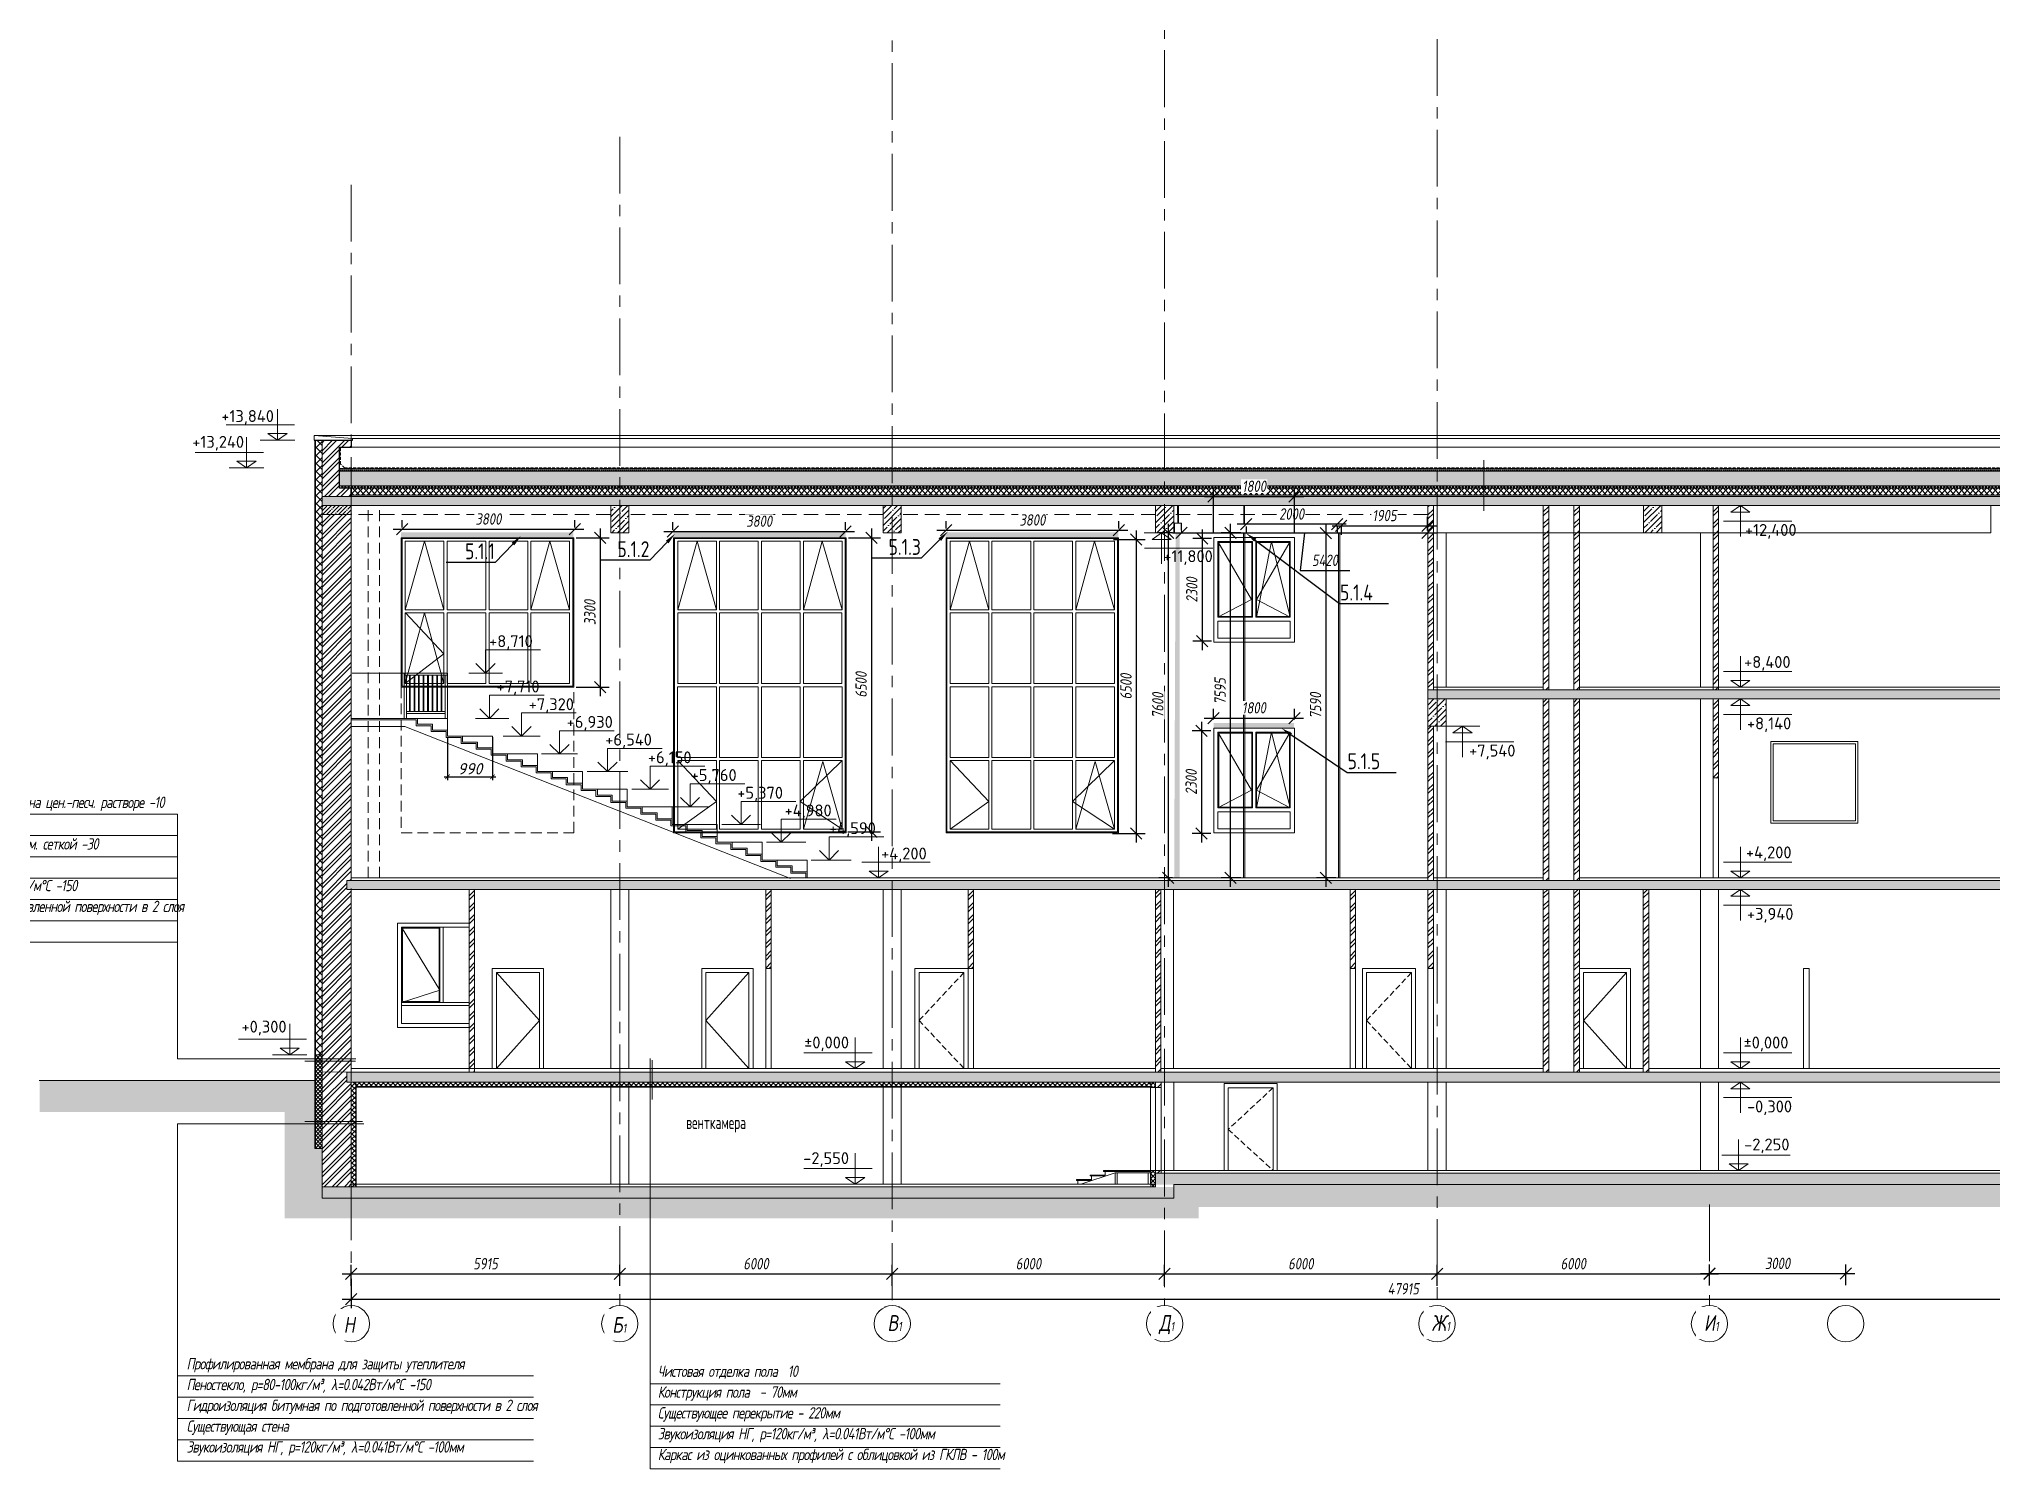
# Model space of a CAD drawing. Header units: millimetres. Extents: x -39 to 9534995, y -146829 to 289341.
# Drawn here: x 648976 to 691968, y 106922 to 138425 of the extents above; entities that cross this region are included whole.
import ezdxf
from ezdxf import colors
from ezdxf.entities.mleader import LeaderData, LeaderLine
from ezdxf.math import Vec2, Vec3

# ---------------------------------------------------------------- set-up
doc = ezdxf.new("R2010")
doc.units = ezdxf.units.MM
for name, pattern in [('01_base$0$DASHED2', [0.375, 0.25, -0.125]), ('ADSK_Штрих_ш3 п1_5', [4.5, 3, -1.5]), ('CENTER', [2, 1.25, -0.25, 0.25, -0.25]), ('CONTI', [0]), ('DASHED', [19.05, 12.7, -6.35]), ('HIDDEN2', [4.7625, 3.175, -1.5875])]:
    doc.linetypes.add(name, pattern=pattern)
for name, color, linetype, lineweight in [('24_Фасад_разрез_тонкая', 7, 'Continuous', 9), ('АР_Выноски АПР', 5, 'Continuous', 5), ('АР_Двери', 7, 'Continuous', 0), ('АР_Окна', 4, 'Continuous', 9), ('АР_Оси', 7, 'Continuous', 25), ('АР_Отметки', 7, 'Continuous', 5), ('АР_Сети', 250, 'Continuous', 30), ('АР_тонкая линия', 250, 'Continuous', 0), ('СТЕНЫ кирпич ЛИДЕР', 250, 'Continuous', 15), ('Тонкая линия', 250, 'Continuous', 18), ('Фасад_тонкие', 7, 'Continuous', 5), ('Штриховка', 7, 'Continuous', 5), ('Штриховка в сечении', 7, 'Continuous', 18)]:
    doc.layers.add(name, color=color, linetype=linetype, lineweight=lineweight)
for name, color, linetype in [('A-HATCH-FACADE', 7, 'Continuous'), ('EI_DIMS_DETAIL', 7, 'Continuous'), ('PDF _0', 7, 'Continuous'), ('АР_Перегородки кирпич', 34, 'Continuous')]:
    doc.layers.add(name, color=color, linetype=linetype)
doc.layers.add('АР_лестницы', color=7, linetype='Continuous', lineweight=15, true_color=0xff24ff)
doc.styles.add('ISOCPEUR', font='', dxfattribs={"height": 250})
doc.styles.add('PDF ISOCPEUR', font='isocpeur.ttf')
doc.styles.get("Standard").update_dxf_attribs({"font": 'GOST.TTF'})
doc.styles.add('ГОСТ 2.304', font='CS_Gost2304.shx', dxfattribs={"oblique": 10})
doc.styles.add('М2', font='CS_Gost2304.shx')
doc.styles.get('ISOCPEUR').set_extended_font_data('ISOCPEUR', italic=True)
doc.dimstyles.new('R_100', dxfattribs={"dimtxt": 250, "dimasz": 100, "dimexe": 75, "dimexo": 25, "dimgap": 50, "dimtad": 1, "dimdec": 0, "dimrnd": 5, "dimzin": 0, "dimdsep": 46, "dimtxsty": 'ISOCPEUR', "dimblk": 'ARCHTICK', "dimcen": 0, "dimdle": 75, "dimclrd": 256, "dimclre": 256, "dimclrt": 256, "dimadec": 0, "dimazin": 0, "dimtfac": 2, "dimtdec": 0, "dimtofl": 0, "dimtmove": 1, "dimatfit": 3, "dimfxl": 1, "dimtvp": 3, "dimtfill": 1, "dimtolj": 1, "dimtzin": 0, "dimarcsym": 0})
doc.dimstyles.new('СПДС', dxfattribs={"dimscale": 100, "dimtxt": 2.5, "dimasz": 2.5, "dimexe": 2, "dimexo": 0.625, "dimgap": 1, "dimtad": 1, "dimdec": 0, "dimrnd": 5, "dimtxsty": 'ГОСТ 2.304', "dimblk": 'OBLIQUE', "dimblk1": 'OBLIQUE', "dimblk2": 'OBLIQUE', "dimcen": 2.5, "dimdle": 2, "dimadec": 0, "dimazin": 2, "dimtfac": 0.75, "dimtdec": 4, "dimtmove": 1, "dimatfit": 3, "dimfxl": 1, "dimtfill": 1, "dimtolj": 1, "dimarcsym": 1})
pattern_1 = [(45, (214104.09, -172807.25), (-123.743687, 123.743687), []), (45, (214227.83, -172807.25), (-123.743687, 123.743687), [218.75, -43.75, 0, -43.75])]
pattern_2 = [(45, (214104.09, -172807.25), (-132.58252, 132.58252), []), (45, (214192.48, -172807.25), (-132.58252, 132.58252), [])]
pattern_3 = [(45, (214104.09, -172856.6), (-123.743687, 123.743687), []), (45, (214227.83, -172856.6), (-123.743687, 123.743687), [218.75, -43.75, 0, -43.75])]

msp = doc.modelspace()

# ---------------------------------------------------------------- texts
at = {"layer": 'PDF _0', "lineweight": 9, "char_height": 262.49, "style": 'PDF ISOCPEUR'}
for s, insert, attachment_point in [('+13,840', (654150.1, 129926.1), 9), ('+13,240', (653491.9, 129357.6), 9), ('+12,400', (686550, 127741.1), 1), ('+11,800', (673738.6, 127161.6), 1), ('+8,710', (658888.8, 124967.3, -959.7), 7), ('+8,400', (686530.7, 124508.1), 7), ('+7,710', (659052.7, 123967.3, -1900), 7), ('+7,320', (659761.1, 123577.5, -1900), 7), ('+6,930', (660597, 123187.3, -1900), 7), ('+8,140', (686593.9, 123479.2), 1), ('+6,540', (661447.4, 122797.3, -1900), 7), ('+6,150', (662386.4, 122407.3, -1900), 7), ('+7,540', (680474.2, 122879.2), 1), ('+5,760', (663328.3, 122017.3, -1900), 7), ('+5,370', (664354.5, 121627.3), 7), ('+4,980', (665397.1, 121237.3), 7), ('+4,590', (666377.3, 120847.3), 7), ('+4,200', (667523.2, 120288.3), 7), ('+4,200', (686571, 120313.7), 7), ('+3,940', (686593.9, 119281.1), 1), ('-0,300', (686593.9, 115040.1, 1.2), 1), ('-2,250', (686532, 113877.6, 0), 7), ('-2,550', (666816.5, 113576.7, 0.8), 9)]:
    msp.add_mtext(s, dxfattribs=dict(at, insert=insert, attachment_point=attachment_point))
for s, insert, attachment_point, rotation in [('+0,300', (653435.4, 116474.1), 7, 359.99739), ('%%P0,000', (666816.5, 116125.2), 9, 0.00261), ('%%P0,000', (686519.1, 116123.5), 7, 359.99739)]:
    msp.add_mtext(s, dxfattribs=dict(at, insert=insert, attachment_point=attachment_point, rotation=rotation))
at = {"layer": 'АР_Выноски АПР', "lineweight": 9, "char_height": 250, "width": 14150.854, "attachment_point": 1, "line_spacing_factor": 1.1, "style": 'ISOCPEUR'}
for s, insert in [('\\pxse1.125;{\\W0.8;\\T0.9;Керамогранитная плитка 600х600мм на цен.-песч. растворе -10 \\PГрунтовка акриловая в 1 слой \\PШтукатурка из цем.-пес. раствора, арм. сеткой -30 \\PБетоноконтакт в 1 слой \\PПеностекло, р=80-100кг/м³, λ=0.042Вт/м°С -150 \\PГидроизоляция битумная по подготовленной поверхности в 2 слоя \\PСуществующая стена }', (644437.8, 121733.9)), ('\\pxse1.125;{\\W0.8;\\T0.9;Профилированная мембрана для защиты утеплителя \\PПеностекло, р=80-100кг/м³, λ=0.042Вт/м°С -150 \\PГидроизоляция битумная по подготовленной поверхности в 2 слоя \\PСуществующая стена \\PЗвукоизоляция НГ, р=120кг/м³, λ=0.041Вт/м°С -100мм }', (652225.4, 109365.9)), ('\\pxse1.125;{\\W0.8;\\T0.9;Чистовая отделка пола  10\\PКонструкция пола  - 70мм \\PСуществующее перекрытие - 220мм \\PЗвукоизоляция НГ, р=120кг/м³, λ=0.041Вт/м°С -100мм \\PКаркас из оцинкованных профилей с облицовкой из ГКЛВ - 100м}', (662602.7, 109199.8, 0.2))]:
    msp.add_mtext(s, dxfattribs=dict(at, insert=insert))
at = {"layer": 'АР_Оси', "color": 6, "linetype": 'CONTI', "lineweight": 9, "ltscale": 1000, "insert": (667662.3, 110312), "char_height": 350, "width": 123.867, "attachment_point": 1, "line_spacing_factor": 1.149209, "style": 'ГОСТ 2.304', "bg_fill": 2}
msp.add_mtext('В{\\H0.57143x;1}', dxfattribs=at)
at = {"layer": 'АР_Сети', "lineweight": 9, "ltscale": 10, "style": 'М2', "width": 0.8}
msp.add_text('венткамера', height=285.69, dxfattribs=at).set_placement((663229.5, 114410.4))

# ---------------------------------------------------------------- blocks, each defined once
blk = doc.blocks.new('_Oblique')
at = {"color": 0, "linetype": 'ByBlock', "lineweight": -2}
blk.add_line((-0.5, -0.5), (0.5, 0.5), dxfattribs=at)
blk = doc.blocks.new('*D129')
at = {"layer": 'Defpoints', "color": 0, "linetype": 'ByBlock', "lineweight": 9, "transparency": 16777216}
for p in [(661768, 111219), (655853, 110896), (661768, 110896)]:
    blk.add_point(p, dxfattribs=at)
at = {"layer": 'АР_Оси', "color": 0, "linetype": 'ByBlock', "lineweight": -2, "transparency": 16777216}
for p, q in [((655853, 110959), (655853, 111419)), ((661768, 110959), (661768, 111419)), ((655653, 111219), (661968, 111219))]:
    blk.add_line(p, q, dxfattribs=at)
at = {"layer": 'АР_Оси', "color": 0, "linetype": 'ByBlock', "lineweight": -2, "transparency": 16777216, "xscale": 250, "yscale": 250, "zscale": 250, "rotation": 180}
blk.add_blockref('_Oblique', (655853, 111219), dxfattribs=at)
at = {"layer": 'АР_Оси', "color": 0, "linetype": 'ByBlock', "lineweight": -2, "transparency": 16777216, "xscale": 250, "yscale": 250, "zscale": 250}
blk.add_blockref('_Oblique', (661768, 111219), dxfattribs=at)
at = {"layer": 'АР_Оси', "color": 0, "linetype": 'ByBlock', "lineweight": 9, "transparency": 16777216, "insert": (658810, 111444), "char_height": 250, "attachment_point": 5, "style": 'ГОСТ 2.304', "bg_fill": 3, "box_fill_scale": 1.1, "bg_fill_color": 256, "bg_fill_true_color": 13158600, "bg_fill_transparency": 0}
blk.add_mtext('\\A1;5915', dxfattribs=at)
blk = doc.blocks.new('*D130')
at = {"layer": 'Defpoints', "color": 0, "linetype": 'ByBlock', "lineweight": 9, "transparency": 16777216}
for p in [(667768, 111219), (661768, 110896), (667768, 110896)]:
    blk.add_point(p, dxfattribs=at)
at = {"layer": 'АР_Оси', "color": 0, "linetype": 'ByBlock', "lineweight": -2, "transparency": 16777216}
for p, q in [((661768, 110959), (661768, 111419)), ((667768, 110959), (667768, 111419)), ((661568, 111219), (667968, 111219))]:
    blk.add_line(p, q, dxfattribs=at)
at = {"layer": 'АР_Оси', "color": 0, "linetype": 'ByBlock', "lineweight": -2, "transparency": 16777216, "xscale": 250, "yscale": 250, "zscale": 250, "rotation": 180}
blk.add_blockref('_Oblique', (661768, 111219), dxfattribs=at)
at = {"layer": 'АР_Оси', "color": 0, "linetype": 'ByBlock', "lineweight": -2, "transparency": 16777216, "xscale": 250, "yscale": 250, "zscale": 250}
blk.add_blockref('_Oblique', (667768, 111219), dxfattribs=at)
at = {"layer": 'АР_Оси', "color": 0, "linetype": 'ByBlock', "lineweight": 9, "transparency": 16777216, "insert": (664768, 111444), "char_height": 250, "attachment_point": 5, "style": 'ГОСТ 2.304', "bg_fill": 3, "box_fill_scale": 1.1, "bg_fill_color": 256, "bg_fill_true_color": 13158600, "bg_fill_transparency": 0}
blk.add_mtext('\\A1;6000', dxfattribs=at)
blk = doc.blocks.new('*D131')
at = {"layer": 'Defpoints', "color": 0, "linetype": 'ByBlock', "lineweight": 9, "transparency": 16777216}
for p in [(673768, 111219), (667768, 110896), (673768, 110896)]:
    blk.add_point(p, dxfattribs=at)
at = {"layer": 'АР_Оси', "color": 0, "linetype": 'ByBlock', "lineweight": -2, "transparency": 16777216}
for p, q in [((667768, 110959), (667768, 111419)), ((673768, 110959), (673768, 111419)), ((667568, 111219), (673968, 111219))]:
    blk.add_line(p, q, dxfattribs=at)
at = {"layer": 'АР_Оси', "color": 0, "linetype": 'ByBlock', "lineweight": -2, "transparency": 16777216, "xscale": 250, "yscale": 250, "zscale": 250, "rotation": 180}
blk.add_blockref('_Oblique', (667768, 111219), dxfattribs=at)
at = {"layer": 'АР_Оси', "color": 0, "linetype": 'ByBlock', "lineweight": -2, "transparency": 16777216, "xscale": 250, "yscale": 250, "zscale": 250}
blk.add_blockref('_Oblique', (673768, 111219), dxfattribs=at)
at = {"layer": 'АР_Оси', "color": 0, "linetype": 'ByBlock', "lineweight": 9, "transparency": 16777216, "insert": (670768, 111444), "char_height": 250, "attachment_point": 5, "style": 'ГОСТ 2.304', "bg_fill": 3, "box_fill_scale": 1.1, "bg_fill_color": 256, "bg_fill_true_color": 13158600, "bg_fill_transparency": 0}
blk.add_mtext('\\A1;6000', dxfattribs=at)
blk = doc.blocks.new('*D132')
at = {"layer": 'Defpoints', "color": 0, "linetype": 'ByBlock', "lineweight": 9, "transparency": 16777216}
for p in [(679768, 111219), (673768, 110896), (679768, 110896)]:
    blk.add_point(p, dxfattribs=at)
at = {"layer": 'АР_Оси', "color": 0, "linetype": 'ByBlock', "lineweight": -2, "transparency": 16777216}
for p, q in [((673768, 110959), (673768, 111419)), ((679768, 110959), (679768, 111419)), ((673568, 111219), (679968, 111219))]:
    blk.add_line(p, q, dxfattribs=at)
at = {"layer": 'АР_Оси', "color": 0, "linetype": 'ByBlock', "lineweight": -2, "transparency": 16777216, "xscale": 250, "yscale": 250, "zscale": 250, "rotation": 180}
blk.add_blockref('_Oblique', (673768, 111219), dxfattribs=at)
at = {"layer": 'АР_Оси', "color": 0, "linetype": 'ByBlock', "lineweight": -2, "transparency": 16777216, "xscale": 250, "yscale": 250, "zscale": 250}
blk.add_blockref('_Oblique', (679768, 111219), dxfattribs=at)
at = {"layer": 'АР_Оси', "color": 0, "linetype": 'ByBlock', "lineweight": 9, "transparency": 16777216, "insert": (676768, 111444), "char_height": 250, "attachment_point": 5, "style": 'ГОСТ 2.304', "bg_fill": 3, "box_fill_scale": 1.1, "bg_fill_color": 256, "bg_fill_true_color": 13158600, "bg_fill_transparency": 0}
blk.add_mtext('\\A1;6000', dxfattribs=at)
blk = doc.blocks.new('*D133')
at = {"layer": 'Defpoints', "color": 0, "linetype": 'ByBlock', "lineweight": 9, "transparency": 16777216}
for p in [(685768, 111219), (679768, 110896), (685768, 110903)]:
    blk.add_point(p, dxfattribs=at)
at = {"layer": 'АР_Оси', "color": 0, "linetype": 'ByBlock', "lineweight": -2, "transparency": 16777216}
for p, q in [((679768, 110959), (679768, 111419)), ((685768, 110965), (685768, 111419)), ((679568, 111219), (685968, 111219))]:
    blk.add_line(p, q, dxfattribs=at)
at = {"layer": 'АР_Оси', "color": 0, "linetype": 'ByBlock', "lineweight": -2, "transparency": 16777216, "xscale": 250, "yscale": 250, "zscale": 250, "rotation": 180}
blk.add_blockref('_Oblique', (679768, 111219), dxfattribs=at)
at = {"layer": 'АР_Оси', "color": 0, "linetype": 'ByBlock', "lineweight": -2, "transparency": 16777216, "xscale": 250, "yscale": 250, "zscale": 250}
blk.add_blockref('_Oblique', (685768, 111219), dxfattribs=at)
at = {"layer": 'АР_Оси', "color": 0, "linetype": 'ByBlock', "lineweight": 9, "transparency": 16777216, "insert": (682768, 111444), "char_height": 250, "attachment_point": 5, "style": 'ГОСТ 2.304', "bg_fill": 3, "box_fill_scale": 1.1, "bg_fill_color": 256, "bg_fill_true_color": 13158600, "bg_fill_transparency": 0}
blk.add_mtext('\\A1;6000', dxfattribs=at)
blk = doc.blocks.new('*D128')
at = {"layer": 'Defpoints', "color": 0, "linetype": 'ByBlock', "lineweight": 9, "transparency": 16777216}
for p in [(688768, 111226), (685768, 110903), (688768, 110909)]:
    blk.add_point(p, dxfattribs=at)
at = {"layer": 'АР_Оси', "color": 0, "linetype": 'ByBlock', "lineweight": -2, "transparency": 16777216}
for p, q in [((685768, 110965), (685768, 111426)), ((688768, 110972), (688768, 111426)), ((685568, 111226), (688968, 111226))]:
    blk.add_line(p, q, dxfattribs=at)
at = {"layer": 'АР_Оси', "color": 0, "linetype": 'ByBlock', "lineweight": -2, "transparency": 16777216, "xscale": 250, "yscale": 250, "zscale": 250, "rotation": 180}
blk.add_blockref('_Oblique', (685768, 111226), dxfattribs=at)
at = {"layer": 'АР_Оси', "color": 0, "linetype": 'ByBlock', "lineweight": -2, "transparency": 16777216, "xscale": 250, "yscale": 250, "zscale": 250}
blk.add_blockref('_Oblique', (688768, 111226), dxfattribs=at)
at = {"layer": 'АР_Оси', "color": 0, "linetype": 'ByBlock', "lineweight": 9, "transparency": 16777216, "insert": (687268, 111451), "char_height": 250, "attachment_point": 5, "style": 'ГОСТ 2.304', "bg_fill": 3, "box_fill_scale": 1.1, "bg_fill_color": 256, "bg_fill_true_color": 13158600, "bg_fill_transparency": 0}
blk.add_mtext('\\A1;3000', dxfattribs=at)
blk = doc.blocks.new('A$C19316825')
at = {"ltscale": 150}
for p, q in [((-259, 180), (-259, 1089)), ((-259, 1089), (6, 1089)), ((6, 1089), (6, 1240))]:
    blk.add_line(p, q, dxfattribs=at)
blk.add_lwpolyline([(0, 0), (0, 180), (-259, 180)], dxfattribs=at)
at = {"layer": 'СТЕНЫ кирпич ЛИДЕР', "lineweight": 25, "ltscale": 100}
for p, q in [((-820, 1240), (26, 1240)), ((0, 180), (0, 0)), ((0, 180), (0, 0))]:
    blk.add_line(p, q, dxfattribs=at)
at = {"layer": 'Фасад_тонкие'}
for p, q in [((-820, 1340), (26, 1275)), ((-820, 1240), (-820, 1340)), ((26, 1240), (26, 1275))]:
    blk.add_line(p, q, dxfattribs=at)
blk = doc.blocks.new('A$Cd8d14d9d')
at = {"lineweight": 9, "ltscale": 150}
for p, q in [((0, 682), (0, 0)), ((-380, 0), (380, 0)), ((-372, 341), (1132, 341))]:
    blk.add_line(p, q, dxfattribs=at)
blk.add_lwpolyline([(0, 0), (210, 147), (-210, 147), (0, 0)], dxfattribs=at)
blk = doc.blocks.new('_ARCHTICK')
at = {"color": 0, "linetype": 'ByBlock', "const_width": 0.15}
blk.add_lwpolyline([(-0.5, -0.5), (0.5, 0.5)], dxfattribs=at)
blk = doc.blocks.new('*D127')
at = {"lineweight": -2, "ltscale": 150, "transparency": 16777216}
for p, q in [((657973, 123042), (657973, 122098)), ((658963, 123042), (658963, 122098)), ((657898, 122173), (659038, 122173))]:
    blk.add_line(p, q, dxfattribs=at)
at = {"layer": 'Defpoints', "color": 0, "lineweight": 9, "ltscale": 150, "transparency": 16777216}
for p in [(657973, 123067, -1900), (658963, 123067, -1900)]:
    blk.add_point(p, dxfattribs=at)
at = {"lineweight": -2, "ltscale": 150, "transparency": 16777216, "xscale": 100, "yscale": 100, "zscale": 100, "rotation": 180}
blk.add_blockref('_ARCHTICK', (657973, 122173), dxfattribs=at)
at = {"lineweight": -2, "ltscale": 150, "transparency": 16777216, "xscale": 100, "yscale": 100, "zscale": 100}
blk.add_blockref('_ARCHTICK', (658963, 122173), dxfattribs=at)
at = {"lineweight": 9, "ltscale": 150, "transparency": 16777216, "insert": (658468, 122348), "char_height": 250, "attachment_point": 5, "style": 'ISOCPEUR', "bg_fill": 3, "box_fill_scale": 1.1, "bg_fill_color": 256, "bg_fill_true_color": 13158600, "bg_fill_transparency": 0}
blk.add_mtext('\\A1;990', dxfattribs=at)
at = {"layer": 'Defpoints', "color": 0, "lineweight": 9, "ltscale": 150, "transparency": 16777216}
blk.add_point((658963, 122173), dxfattribs=at)
blk = doc.blocks.new('*D149')
at = {"layer": 'Defpoints', "color": 0, "lineweight": 9, "ltscale": 100, "transparency": 16777216}
for p in [(674140, 127545, -2850), (679560, 127545), (679560, 127545)]:
    blk.add_point(p, dxfattribs=at)
at = {"layer": 'EI_DIMS_DETAIL', "color": 0, "lineweight": -2, "ltscale": 100, "transparency": 16777216}
for p, q in [((674140, 127607), (674140, 127745)), ((679560, 127607), (679560, 127745)), ((673940, 127545), (679760, 127545)), ((676850, 127545), (676750, 126716)), ((676750, 126716), (677848, 126716))]:
    blk.add_line(p, q, dxfattribs=at)
at = {"layer": 'EI_DIMS_DETAIL', "color": 0, "lineweight": -2, "ltscale": 100, "transparency": 16777216, "xscale": 250, "yscale": 250, "zscale": 250, "rotation": 180}
blk.add_blockref('_Oblique', (674140, 127545), dxfattribs=at)
at = {"layer": 'EI_DIMS_DETAIL', "color": 0, "lineweight": -2, "ltscale": 100, "transparency": 16777216, "xscale": 250, "yscale": 250, "zscale": 250}
blk.add_blockref('_Oblique', (679560, 127545), dxfattribs=at)
at = {"layer": 'EI_DIMS_DETAIL', "color": 0, "lineweight": 9, "ltscale": 100, "transparency": 16777216, "insert": (677299, 126941), "char_height": 250, "attachment_point": 5, "style": 'ГОСТ 2.304', "bg_fill": 3, "box_fill_scale": 1.1, "bg_fill_color": 256, "bg_fill_true_color": 13158600, "bg_fill_transparency": 0}
blk.add_mtext('\\A1;5420', dxfattribs=at)
blk = doc.blocks.new('*D150')
at = {"layer": 'Defpoints', "color": 0, "lineweight": 9, "ltscale": 100, "transparency": 16777216}
for p in [(674007, 127545, -2850), (673842, 119947), (674007, 119947)]:
    blk.add_point(p, dxfattribs=at)
at = {"layer": 'EI_DIMS_DETAIL', "color": 0, "lineweight": -2, "ltscale": 100, "transparency": 16777216}
for p, q in [((673842, 127745), (673842, 119747)), ((673944, 127545), (673642, 127545)), ((673944, 119947), (673642, 119947))]:
    blk.add_line(p, q, dxfattribs=at)
at = {"layer": 'EI_DIMS_DETAIL', "color": 0, "lineweight": -2, "ltscale": 100, "transparency": 16777216, "xscale": 250, "yscale": 250, "zscale": 250}
for p, rotation in [((673842, 127545), 90), ((673842, 119947), 270)]:
    blk.add_blockref('_Oblique', p, dxfattribs=dict(at, rotation=rotation))
at = {"layer": 'EI_DIMS_DETAIL', "color": 0, "lineweight": 9, "ltscale": 100, "transparency": 16777216, "insert": (673617, 123746), "char_height": 250, "attachment_point": 5, "rotation": 90, "style": 'ГОСТ 2.304', "bg_fill": 3, "box_fill_scale": 1.1, "bg_fill_color": 256, "bg_fill_true_color": 13158600, "bg_fill_transparency": 0}
blk.add_mtext('\\A1;7600', dxfattribs=at)
blk = doc.blocks.new('*D135')
at = {"layer": 'Defpoints', "color": 0, "lineweight": 9, "ltscale": 100, "transparency": 16777216}
for p in [(677657, 127750, -2850), (679560, 127702), (679560, 127536)]:
    blk.add_point(p, dxfattribs=at)
at = {"layer": 'EI_DIMS_DETAIL', "color": 0, "lineweight": -2, "ltscale": 100, "transparency": 16777216}
for p, q in [((677457, 127702), (679760, 127702)), ((677657, 127688), (677657, 127502)), ((679560, 127598), (679560, 127902))]:
    blk.add_line(p, q, dxfattribs=at)
at = {"layer": 'EI_DIMS_DETAIL', "color": 0, "lineweight": -2, "ltscale": 100, "transparency": 16777216, "xscale": 250, "yscale": 250, "zscale": 250, "rotation": 180}
blk.add_blockref('_Oblique', (677657, 127702), dxfattribs=at)
at = {"layer": 'EI_DIMS_DETAIL', "color": 0, "lineweight": -2, "ltscale": 100, "transparency": 16777216, "xscale": 250, "yscale": 250, "zscale": 250}
blk.add_blockref('_Oblique', (679560, 127702), dxfattribs=at)
at = {"layer": 'EI_DIMS_DETAIL', "color": 0, "lineweight": 9, "ltscale": 100, "transparency": 16777216, "insert": (678609, 127927), "char_height": 250, "attachment_point": 5, "style": 'ГОСТ 2.304', "bg_fill": 3, "box_fill_scale": 1.1, "bg_fill_color": 256, "bg_fill_true_color": 13158600, "bg_fill_transparency": 0}
blk.add_mtext('\\A1;1905', dxfattribs=at)
blk = doc.blocks.new('*D136')
at = {"layer": 'Defpoints', "color": 0, "lineweight": 9, "ltscale": 100, "transparency": 16777216}
for p in [(675564, 127751, -2850), (675564, 127736), (677566, 127751, -2850)]:
    blk.add_point(p, dxfattribs=at)
at = {"layer": 'EI_DIMS_DETAIL', "color": 0, "lineweight": -2, "ltscale": 100, "transparency": 16777216}
for p, q in [((677766, 127736), (675364, 127736)), ((675564, 127688), (675564, 127536)), ((677566, 127688), (677566, 127536))]:
    blk.add_line(p, q, dxfattribs=at)
at = {"layer": 'EI_DIMS_DETAIL', "color": 0, "lineweight": -2, "ltscale": 100, "transparency": 16777216, "xscale": 250, "yscale": 250, "zscale": 250, "rotation": 180}
blk.add_blockref('_Oblique', (675564, 127736), dxfattribs=at)
at = {"layer": 'EI_DIMS_DETAIL', "color": 0, "lineweight": -2, "ltscale": 100, "transparency": 16777216, "xscale": 250, "yscale": 250, "zscale": 250}
blk.add_blockref('_Oblique', (677566, 127736), dxfattribs=at)
at = {"layer": 'EI_DIMS_DETAIL', "color": 0, "lineweight": 9, "ltscale": 100, "transparency": 16777216, "insert": (676565, 127961), "char_height": 250, "attachment_point": 5, "style": 'ГОСТ 2.304', "bg_fill": 3, "box_fill_scale": 1.1, "bg_fill_color": 256, "bg_fill_true_color": 13158600, "bg_fill_transparency": 0}
blk.add_mtext('\\A1;2000', dxfattribs=at)
blk = doc.blocks.new('*D137')
at = {"layer": 'Defpoints', "color": 0, "lineweight": 9, "ltscale": 100, "transparency": 16777216}
for p in [(675215, 127544), (675506, 127544, -591), (675506, 119947, -591)]:
    blk.add_point(p, dxfattribs=at)
at = {"layer": 'EI_DIMS_DETAIL', "color": 0, "lineweight": -2, "ltscale": 100, "transparency": 16777216}
for p, q in [((675215, 119747), (675215, 127744)), ((675443, 127544), (675015, 127544)), ((675443, 119947), (675015, 119947))]:
    blk.add_line(p, q, dxfattribs=at)
at = {"layer": 'EI_DIMS_DETAIL', "color": 0, "lineweight": -2, "ltscale": 100, "transparency": 16777216, "xscale": 250, "yscale": 250, "zscale": 250}
for p, rotation in [((675215, 127544), 90), ((675215, 119947), 270)]:
    blk.add_blockref('_Oblique', p, dxfattribs=dict(at, rotation=rotation))
at = {"layer": 'EI_DIMS_DETAIL', "color": 0, "lineweight": 9, "ltscale": 100, "transparency": 16777216, "insert": (674990, 124055), "char_height": 250, "attachment_point": 5, "rotation": 90, "style": 'ГОСТ 2.304', "bg_fill": 3, "box_fill_scale": 1.1, "bg_fill_color": 256, "bg_fill_true_color": 13158600, "bg_fill_transparency": 0}
blk.add_mtext('\\A1;7595', dxfattribs=at)
blk = doc.blocks.new('*D138')
at = {"layer": 'Defpoints', "color": 0, "lineweight": 9, "ltscale": 100, "transparency": 16777216}
for p in [(677599, 127536, -591), (677316, 119947), (677599, 119947, -591)]:
    blk.add_point(p, dxfattribs=at)
at = {"layer": 'EI_DIMS_DETAIL', "color": 0, "lineweight": -2, "ltscale": 100, "transparency": 16777216}
for p, q in [((677316, 127736), (677316, 119747)), ((677537, 127536), (677116, 127536)), ((677537, 119947), (677116, 119947))]:
    blk.add_line(p, q, dxfattribs=at)
at = {"layer": 'EI_DIMS_DETAIL', "color": 0, "lineweight": -2, "ltscale": 100, "transparency": 16777216, "xscale": 250, "yscale": 250, "zscale": 250}
for p, rotation in [((677316, 127536), 90), ((677316, 119947), 270)]:
    blk.add_blockref('_Oblique', p, dxfattribs=dict(at, rotation=rotation))
at = {"layer": 'EI_DIMS_DETAIL', "color": 0, "lineweight": 9, "ltscale": 100, "transparency": 16777216, "insert": (677091, 123741), "char_height": 250, "attachment_point": 5, "rotation": 90, "style": 'ГОСТ 2.304', "bg_fill": 3, "box_fill_scale": 1.1, "bg_fill_color": 256, "bg_fill_true_color": 13158600, "bg_fill_transparency": 0}
blk.add_mtext('\\A1;7590', dxfattribs=at)
blk = doc.blocks.new('*D139')
at = {"layer": 'Defpoints', "color": 0, "lineweight": 9, "ltscale": 100, "transparency": 16777216}
for p in [(668953, 127577), (672757, 127605), (672757, 127577)]:
    blk.add_point(p, dxfattribs=at)
at = {"layer": 'EI_DIMS_DETAIL', "color": 0, "lineweight": -2, "ltscale": 100, "transparency": 16777216}
for p, q in [((668953, 127640), (668953, 127805)), ((672757, 127640), (672757, 127805)), ((668753, 127605), (672957, 127605))]:
    blk.add_line(p, q, dxfattribs=at)
at = {"layer": 'EI_DIMS_DETAIL', "color": 0, "lineweight": -2, "ltscale": 100, "transparency": 16777216, "xscale": 250, "yscale": 250, "zscale": 250, "rotation": 180}
blk.add_blockref('_Oblique', (668953, 127605), dxfattribs=at)
at = {"layer": 'EI_DIMS_DETAIL', "color": 0, "lineweight": -2, "ltscale": 100, "transparency": 16777216, "xscale": 250, "yscale": 250, "zscale": 250}
blk.add_blockref('_Oblique', (672757, 127605), dxfattribs=at)
at = {"layer": 'EI_DIMS_DETAIL', "color": 0, "lineweight": 9, "ltscale": 100, "transparency": 16777216, "insert": (670855, 127830), "char_height": 250, "attachment_point": 5, "style": 'ГОСТ 2.304', "bg_fill": 3, "box_fill_scale": 1.1, "bg_fill_color": 256, "bg_fill_true_color": 13158600, "bg_fill_transparency": 0}
blk.add_mtext('\\A1;3800', dxfattribs=at)
blk = doc.blocks.new('*D140')
at = {"layer": 'Defpoints', "color": 0, "lineweight": 9, "ltscale": 100, "transparency": 16777216}
for p in [(676626, 123466), (674841, 123373), (676626, 123373)]:
    blk.add_point(p, dxfattribs=at)
at = {"layer": 'EI_DIMS_DETAIL', "color": 0, "lineweight": -2, "ltscale": 100, "transparency": 16777216}
for p, q in [((674641, 123466), (676826, 123466)), ((674841, 123435), (674841, 123666)), ((676626, 123435), (676626, 123666))]:
    blk.add_line(p, q, dxfattribs=at)
at = {"layer": 'EI_DIMS_DETAIL', "color": 0, "lineweight": -2, "ltscale": 100, "transparency": 16777216, "xscale": 250, "yscale": 250, "zscale": 250, "rotation": 180}
blk.add_blockref('_Oblique', (674841, 123466), dxfattribs=at)
at = {"layer": 'EI_DIMS_DETAIL', "color": 0, "lineweight": -2, "ltscale": 100, "transparency": 16777216, "xscale": 250, "yscale": 250, "zscale": 250}
blk.add_blockref('_Oblique', (676626, 123466), dxfattribs=at)
at = {"layer": 'EI_DIMS_DETAIL', "color": 0, "lineweight": 9, "ltscale": 100, "transparency": 16777216, "insert": (675734, 123691), "char_height": 250, "attachment_point": 5, "style": 'ГОСТ 2.304', "bg_fill": 3, "box_fill_scale": 1.1, "bg_fill_color": 256, "bg_fill_true_color": 13158600, "bg_fill_transparency": 0}
blk.add_mtext('\\A1;1800', dxfattribs=at)
blk = doc.blocks.new('*D141')
at = {"layer": 'Defpoints', "color": 0, "lineweight": 9, "ltscale": 100, "transparency": 16777216}
for p in [(676630, 128347), (674845, 127469), (676630, 127469)]:
    blk.add_point(p, dxfattribs=at)
at = {"layer": 'EI_DIMS_DETAIL', "color": 0, "lineweight": -2, "ltscale": 100, "transparency": 16777216}
for p, q in [((674845, 127531), (674845, 128547)), ((676630, 127531), (676630, 128547)), ((674645, 128347), (676830, 128347))]:
    blk.add_line(p, q, dxfattribs=at)
at = {"layer": 'EI_DIMS_DETAIL', "color": 0, "lineweight": -2, "ltscale": 100, "transparency": 16777216, "xscale": 250, "yscale": 250, "zscale": 250, "rotation": 180}
blk.add_blockref('_Oblique', (674845, 128347), dxfattribs=at)
at = {"layer": 'EI_DIMS_DETAIL', "color": 0, "lineweight": -2, "ltscale": 100, "transparency": 16777216, "xscale": 250, "yscale": 250, "zscale": 250}
blk.add_blockref('_Oblique', (676630, 128347), dxfattribs=at)
at = {"layer": 'EI_DIMS_DETAIL', "color": 0, "lineweight": 9, "ltscale": 100, "transparency": 16777216, "insert": (675737, 128572), "char_height": 250, "attachment_point": 5, "style": 'ГОСТ 2.304', "bg_fill": 3, "box_fill_scale": 1.1, "bg_fill_color": 256, "bg_fill_true_color": 13158600, "bg_fill_transparency": 0}
blk.add_mtext('\\A1;1800', dxfattribs=at)
blk = doc.blocks.new('*D142')
at = {"layer": 'Defpoints', "color": 0, "lineweight": 9, "ltscale": 100, "transparency": 16777216}
for p in [(662936, 127550), (666740, 127578), (666740, 127550)]:
    blk.add_point(p, dxfattribs=at)
at = {"layer": 'EI_DIMS_DETAIL', "color": 0, "lineweight": -2, "ltscale": 100, "transparency": 16777216}
for p, q in [((662936, 127613), (662936, 127778)), ((666740, 127613), (666740, 127778)), ((662736, 127578), (666940, 127578))]:
    blk.add_line(p, q, dxfattribs=at)
at = {"layer": 'EI_DIMS_DETAIL', "color": 0, "lineweight": -2, "ltscale": 100, "transparency": 16777216, "xscale": 250, "yscale": 250, "zscale": 250, "rotation": 180}
blk.add_blockref('_Oblique', (662936, 127578), dxfattribs=at)
at = {"layer": 'EI_DIMS_DETAIL', "color": 0, "lineweight": -2, "ltscale": 100, "transparency": 16777216, "xscale": 250, "yscale": 250, "zscale": 250}
blk.add_blockref('_Oblique', (666740, 127578), dxfattribs=at)
at = {"layer": 'EI_DIMS_DETAIL', "color": 0, "lineweight": 9, "ltscale": 100, "transparency": 16777216, "insert": (664838, 127803), "char_height": 250, "attachment_point": 5, "style": 'ГОСТ 2.304', "bg_fill": 3, "box_fill_scale": 1.1, "bg_fill_color": 256, "bg_fill_true_color": 13158600, "bg_fill_transparency": 0}
blk.add_mtext('\\A1;3800', dxfattribs=at)
blk = doc.blocks.new('*D143')
at = {"layer": 'Defpoints', "color": 0, "lineweight": 9, "ltscale": 100, "transparency": 16777216}
for p in [(656972, 127598), (660776, 127626), (660776, 127598)]:
    blk.add_point(p, dxfattribs=at)
at = {"layer": 'EI_DIMS_DETAIL', "color": 0, "lineweight": -2, "ltscale": 100, "transparency": 16777216}
for p, q in [((656972, 127660), (656972, 127826)), ((660776, 127660), (660776, 127826)), ((656772, 127626), (660976, 127626))]:
    blk.add_line(p, q, dxfattribs=at)
at = {"layer": 'EI_DIMS_DETAIL', "color": 0, "lineweight": -2, "ltscale": 100, "transparency": 16777216, "xscale": 250, "yscale": 250, "zscale": 250, "rotation": 180}
blk.add_blockref('_Oblique', (656972, 127626), dxfattribs=at)
at = {"layer": 'EI_DIMS_DETAIL', "color": 0, "lineweight": -2, "ltscale": 100, "transparency": 16777216, "xscale": 250, "yscale": 250, "zscale": 250}
blk.add_blockref('_Oblique', (660776, 127626), dxfattribs=at)
at = {"layer": 'EI_DIMS_DETAIL', "color": 0, "lineweight": 9, "ltscale": 100, "transparency": 16777216, "insert": (658874, 127851), "char_height": 250, "attachment_point": 5, "style": 'ГОСТ 2.304', "bg_fill": 3, "box_fill_scale": 1.1, "bg_fill_color": 256, "bg_fill_true_color": 13158600, "bg_fill_transparency": 0}
blk.add_mtext('\\A1;3800', dxfattribs=at)
blk = doc.blocks.new('*D144')
at = {"layer": 'Defpoints', "color": 0, "lineweight": 9, "ltscale": 100, "transparency": 16777216}
for p in [(666745, 127439, 0), (666725, 120959, 0), (667308, 120959)]:
    blk.add_point(p, dxfattribs=at)
at = {"layer": 'EI_DIMS_DETAIL', "color": 0, "lineweight": -2, "ltscale": 100, "transparency": 16777216}
for p, q in [((666808, 127439), (667508, 127439)), ((667308, 127639), (667308, 120759)), ((666788, 120959), (667508, 120959))]:
    blk.add_line(p, q, dxfattribs=at)
at = {"layer": 'EI_DIMS_DETAIL', "color": 0, "lineweight": -2, "ltscale": 100, "transparency": 16777216, "xscale": 250, "yscale": 250, "zscale": 250}
for p, rotation in [((667308, 127439), 90), ((667308, 120959), 270)]:
    blk.add_blockref('_Oblique', p, dxfattribs=dict(at, rotation=rotation))
at = {"layer": 'EI_DIMS_DETAIL', "color": 0, "lineweight": 9, "ltscale": 100, "transparency": 16777216, "insert": (667083, 124199), "char_height": 250, "attachment_point": 5, "rotation": 90, "style": 'ГОСТ 2.304', "bg_fill": 3, "box_fill_scale": 1.1, "bg_fill_color": 256, "bg_fill_true_color": 13158600, "bg_fill_transparency": 0}
blk.add_mtext('\\A1;6500', dxfattribs=at)
blk = doc.blocks.new('*D145')
at = {"layer": 'Defpoints', "color": 0, "lineweight": 9, "ltscale": 100, "transparency": 16777216}
for p in [(672579, 127400, 0), (672559, 120920, 0), (673142, 120920)]:
    blk.add_point(p, dxfattribs=at)
at = {"layer": 'EI_DIMS_DETAIL', "color": 0, "lineweight": -2, "ltscale": 100, "transparency": 16777216}
for p, q in [((672641, 127400), (673342, 127400)), ((673142, 127600), (673142, 120720)), ((672621, 120920), (673342, 120920))]:
    blk.add_line(p, q, dxfattribs=at)
at = {"layer": 'EI_DIMS_DETAIL', "color": 0, "lineweight": -2, "ltscale": 100, "transparency": 16777216, "xscale": 250, "yscale": 250, "zscale": 250}
for p, rotation in [((673142, 127400), 90), ((673142, 120920), 270)]:
    blk.add_blockref('_Oblique', p, dxfattribs=dict(at, rotation=rotation))
at = {"layer": 'EI_DIMS_DETAIL', "color": 0, "lineweight": 9, "ltscale": 100, "transparency": 16777216, "insert": (672917, 124160), "char_height": 250, "attachment_point": 5, "rotation": 90, "style": 'ГОСТ 2.304', "bg_fill": 3, "box_fill_scale": 1.1, "bg_fill_color": 256, "bg_fill_true_color": 13158600, "bg_fill_transparency": 0}
blk.add_mtext('\\A1;6500', dxfattribs=at)
blk = doc.blocks.new('*D146')
at = {"layer": 'Defpoints', "color": 0, "lineweight": 9, "ltscale": 100, "transparency": 16777216}
for p in [(660745, 127439), (660745, 124145), (661333, 124145)]:
    blk.add_point(p, dxfattribs=at)
at = {"layer": 'EI_DIMS_DETAIL', "color": 0, "lineweight": -2, "ltscale": 100, "transparency": 16777216}
for p, q in [((660808, 127439), (661533, 127439)), ((661333, 127639), (661333, 123945)), ((660808, 124145), (661533, 124145))]:
    blk.add_line(p, q, dxfattribs=at)
at = {"layer": 'EI_DIMS_DETAIL', "color": 0, "lineweight": -2, "ltscale": 100, "transparency": 16777216, "xscale": 250, "yscale": 250, "zscale": 250}
for p, rotation in [((661333, 127439), 90), ((661333, 124145), 270)]:
    blk.add_blockref('_Oblique', p, dxfattribs=dict(at, rotation=rotation))
at = {"layer": 'EI_DIMS_DETAIL', "color": 0, "lineweight": 9, "ltscale": 100, "transparency": 16777216, "insert": (661108, 125792), "char_height": 250, "attachment_point": 5, "rotation": 90, "style": 'ГОСТ 2.304', "bg_fill": 3, "box_fill_scale": 1.1, "bg_fill_color": 256, "bg_fill_true_color": 13158600, "bg_fill_transparency": 0}
blk.add_mtext('\\A1;3300', dxfattribs=at)
blk = doc.blocks.new('*D147')
at = {"layer": 'Defpoints', "color": 0, "lineweight": 9, "ltscale": 100, "transparency": 16777216}
for p in [(674865, 127420, -1), (674591, 125159), (674865, 125159, -1)]:
    blk.add_point(p, dxfattribs=at)
at = {"layer": 'EI_DIMS_DETAIL', "color": 0, "lineweight": -2, "ltscale": 100, "transparency": 16777216}
for p, q in [((674803, 127420), (674391, 127420)), ((674591, 127620), (674591, 124959)), ((674803, 125159), (674391, 125159))]:
    blk.add_line(p, q, dxfattribs=at)
at = {"layer": 'EI_DIMS_DETAIL', "color": 0, "lineweight": -2, "ltscale": 100, "transparency": 16777216, "xscale": 250, "yscale": 250, "zscale": 250}
for p, rotation in [((674591, 127420), 90), ((674591, 125159), 270)]:
    blk.add_blockref('_Oblique', p, dxfattribs=dict(at, rotation=rotation))
at = {"layer": 'EI_DIMS_DETAIL', "color": 0, "lineweight": 9, "ltscale": 100, "transparency": 16777216, "insert": (674366, 126289), "char_height": 250, "attachment_point": 5, "rotation": 90, "style": 'ГОСТ 2.304', "bg_fill": 3, "box_fill_scale": 1.1, "bg_fill_color": 256, "bg_fill_true_color": 13158600, "bg_fill_transparency": 0}
blk.add_mtext('\\A1;2300', dxfattribs=at)
blk = doc.blocks.new('*D148')
at = {"layer": 'Defpoints', "color": 0, "lineweight": 9, "ltscale": 100, "transparency": 16777216}
for p in [(674851, 123182, -1), (674577, 120921), (674851, 120921, -1)]:
    blk.add_point(p, dxfattribs=at)
at = {"layer": 'EI_DIMS_DETAIL', "color": 0, "lineweight": -2, "ltscale": 100, "transparency": 16777216}
for p, q in [((674788, 123182), (674377, 123182)), ((674577, 123382), (674577, 120721)), ((674788, 120921), (674377, 120921))]:
    blk.add_line(p, q, dxfattribs=at)
at = {"layer": 'EI_DIMS_DETAIL', "color": 0, "lineweight": -2, "ltscale": 100, "transparency": 16777216, "xscale": 250, "yscale": 250, "zscale": 250}
for p, rotation in [((674577, 123182), 90), ((674577, 120921), 270)]:
    blk.add_blockref('_Oblique', p, dxfattribs=dict(at, rotation=rotation))
at = {"layer": 'EI_DIMS_DETAIL', "color": 0, "lineweight": 9, "ltscale": 100, "transparency": 16777216, "insert": (674352, 122052), "char_height": 250, "attachment_point": 5, "rotation": 90, "style": 'ГОСТ 2.304', "bg_fill": 3, "box_fill_scale": 1.1, "bg_fill_color": 256, "bg_fill_true_color": 13158600, "bg_fill_transparency": 0}
blk.add_mtext('\\A1;2300', dxfattribs=at)
blk = doc.blocks.new('*D134')
at = {"layer": 'Defpoints', "color": 0, "linetype": 'ByBlock', "lineweight": 9, "transparency": 16777216}
for p in [(655853, 111173), (703768, 111069), (703768, 110666)]:
    blk.add_point(p, dxfattribs=at)
at = {"layer": 'АР_Оси', "color": 0, "linetype": 'ByBlock', "lineweight": -2, "transparency": 16777216}
for p, q in [((655853, 111111), (655853, 110466)), ((703768, 111006), (703768, 110466)), ((655653, 110666), (703968, 110666))]:
    blk.add_line(p, q, dxfattribs=at)
at = {"layer": 'АР_Оси', "color": 0, "linetype": 'ByBlock', "lineweight": -2, "transparency": 16777216, "xscale": 250, "yscale": 250, "zscale": 250, "rotation": 180}
blk.add_blockref('_Oblique', (655853, 110666), dxfattribs=at)
at = {"layer": 'АР_Оси', "color": 0, "linetype": 'ByBlock', "lineweight": -2, "transparency": 16777216, "xscale": 250, "yscale": 250, "zscale": 250}
blk.add_blockref('_Oblique', (703768, 110666), dxfattribs=at)
at = {"layer": 'АР_Оси', "color": 0, "linetype": 'ByBlock', "lineweight": 9, "transparency": 16777216, "insert": (679023, 110891), "char_height": 250, "attachment_point": 5, "style": 'ГОСТ 2.304', "bg_fill": 3, "box_fill_scale": 1.1, "bg_fill_color": 256, "bg_fill_true_color": 13158600, "bg_fill_transparency": 0}
blk.add_mtext('\\A1;47915', dxfattribs=at)

# ---------------------------------------------------------------- hatches: boundary and pattern name
at = {"lineweight": 9, "ltscale": 40, "true_color": 0x383e42}
h = msp.add_hatch(dxfattribs=at)
h.set_pattern_fill('ANSI32', color=250, scale=500, angle=360)
h.set_pattern_definition(pattern_2)
h.paths.add_polyline_path([(655858.7, 129436.3), (655593.6, 129436.3), (655593.5, 128525.1), (655852.8, 128525.1), (655852.8, 128347.3), (655212.8, 128347.3), (655212.8, 127948.7), (655852.8, 127946.5), (655852.8, 119887.3), (655752.8, 119887.3), (655752.8, 119687.3), (655852.8, 119687.3), (655852.8, 115667.3), (655852.8, 115667.3), (655852.8, 115667.3), (655852.8, 115667.3), (655852.8, 115667.3), (655852.8, 115667.4), (655212.9, 115668.2), (655212.8, 129585.1), (655858.7, 129585.1)])
at = {"lineweight": 9, "ltscale": 100, "transparency": 33554687}
h = msp.add_hatch(dxfattribs=at)
h.set_pattern_fill('ANSI35', color=0, scale=500)
h.set_pattern_definition([(45, (214104.09, -172806.6), (-88.388348, 88.388348), []), (45, (214192.48, -172806.6), (-88.388348, 88.388348), [156.25, -31.25, 0, -31.25])])
h.paths.add_polyline_path([(655852.8, 128147.3), (655852.8, 127947.6), (655212.6, 127947.6), (655212.6, 128147.3)])
h = msp.add_hatch(dxfattribs=at)
h.set_pattern_fill('ANSI35', color=0, scale=700)
h.set_pattern_definition(pattern_1)
h.paths.add_polyline_path([(704027.8, 128347.3), (655212.7, 128347.3), (655212.8, 128147.4), (667312.9, 128147.3), (667368.8, 128147.3), (704027.8, 128147.4)])
h = msp.add_hatch(dxfattribs=at)
h.set_pattern_fill('ANSI35', color=0, scale=700)
h.set_pattern_definition(pattern_1)
h.paths.add_polyline_path([(661967.1, 128147.4), (661568.5, 128147.3), (661568, 127547.4), (661567.9, 127547.3), (661767.8, 127547.3), (661968.8, 127547.3)])
h = msp.add_hatch(dxfattribs=at)
h.set_pattern_fill('ANSI35', color=0, scale=700)
h.set_pattern_definition(pattern_1)
h.paths.add_polyline_path([(667967.1, 128147.4), (667568.5, 128147.3), (667568, 127547.4), (667767.8, 127547.3), (667567.9, 127547.3), (667968.8, 127547.3)])
h = msp.add_hatch(dxfattribs=at)
h.set_pattern_fill('ANSI35', color=0, scale=700)
h.set_pattern_definition(pattern_1)
h.paths.add_polyline_path([(673967.1, 128147.4), (673568.5, 128147.3), (673568, 127547.4), (673767.8, 127547.3), (673567.9, 127547.3), (673968.8, 127547.3)])
at = {"lineweight": 9, "ltscale": 40, "true_color": 0x383e42}
h = msp.add_hatch(dxfattribs=at)
h.set_pattern_fill('ANSI32', color=250, scale=500, angle=360)
h.set_pattern_definition([(45, (214104.09, -169144.63), (-132.58252, 132.58252), []), (45, (214192.48, -169144.63), (-132.58252, 132.58252), [])])
h.paths.add_polyline_path([(679687.7, 128147.3), (679687.6, 124085.4), (679567.7, 124085.4), (679567.8, 128147.3)])
h = msp.add_hatch(dxfattribs=at)
h.set_pattern_fill('ANSI32', color=250, scale=500, angle=360)
h.set_pattern_definition([(45, (216644.76, -168544.59), (-132.58252, 132.58252), []), (45, (216733.15, -168544.59), (-132.58252, 132.58252), [])])
h.paths.add_polyline_path([(682228.3, 128147.4), (682228.3, 124085.4), (682108.4, 124085.4), (682108.4, 128147.4)])
h = msp.add_hatch(dxfattribs=at)
h.set_pattern_fill('ANSI32', color=250, scale=500, angle=360)
h.set_pattern_definition([(45, (217318.24, -168544.58), (-132.58252, 132.58252), []), (45, (217406.62, -168544.58), (-132.58252, 132.58252), [])])
h.paths.add_polyline_path([(682901.8, 128147.4), (682901.7, 124085.4), (682781.9, 124085.4), (682781.9, 128147.4)])
at = {"lineweight": 9, "ltscale": 100, "transparency": 33554687}
h = msp.add_hatch(dxfattribs=at)
h.set_pattern_fill('ANSI35', color=0, scale=700)
h.set_pattern_definition([(45, (224854.09, -172807.16), (-123.743687, 123.743687), []), (45, (224977.83, -172807.16), (-123.743687, 123.743687), [218.75, -43.75, 0, -43.75])])
h.paths.add_polyline_path([(684717.1, 128147.4), (684318.5, 128147.4), (684318, 127547.5), (684517.8, 127547.4), (684317.9, 127547.4), (684718.8, 127547.4)])
at = {"lineweight": 9, "ltscale": 40, "true_color": 0x383e42}
h = msp.add_hatch(dxfattribs=at)
h.set_pattern_fill('ANSI32', color=250, scale=500, angle=360)
h.set_pattern_definition([(45, (220384.08, -168544.62), (-132.58252, 132.58252), []), (45, (220472.46, -168544.62), (-132.58252, 132.58252), [])])
h.paths.add_polyline_path([(685967.6, 128147.3), (685967.6, 124085.3), (685847.7, 124085.3), (685847.8, 128147.3)])
at = {"lineweight": 9, "ltscale": 100, "transparency": 33554687}
h = msp.add_hatch(dxfattribs=at)
h.set_pattern_fill('ANSI35', color=0, scale=700)
h.set_pattern_definition([(45, (214104.09, -172806.6), (-123.743687, 123.743687), []), (45, (214227.83, -172806.6), (-123.743687, 123.743687), [218.75, -43.75, 0, -43.75])])
h.paths.add_polyline_path([(679567.7, 124085.4), (703617.8, 124085.4), (703617.8, 123885.4), (679567.7, 123885.4)])
h = msp.add_hatch(dxfattribs=at)
h.set_pattern_fill('ANSI35', color=0, scale=700)
h.set_pattern_definition([(45, (220104.23, -177069.22), (-123.743687, 123.743687), []), (45, (220227.97, -177069.22), (-123.743687, 123.743687), [218.75, -43.75, 0, -43.75])])
h.paths.add_polyline_path([(679967.2, 123885.4), (679568.6, 123885.3), (679568.1, 123285.4), (679767.9, 123285.4), (679568, 123285.4), (679969, 123285.4)])
at = {"lineweight": 9, "ltscale": 40, "true_color": 0x383e42}
h = msp.add_hatch(dxfattribs=at)
h.set_pattern_fill('ANSI32', color=250, scale=500, angle=360)
h.set_pattern_definition([(45, (216644.76, -172742.6), (-132.58252, 132.58252), []), (45, (216733.15, -172742.6), (-132.58252, 132.58252), [])])
h.paths.add_polyline_path([(682228.3, 123885.4), (682228.3, 119887.4), (682108.4, 119887.4), (682108.4, 123885.4)])
h = msp.add_hatch(dxfattribs=at)
h.set_pattern_fill('ANSI32', color=250, scale=500, angle=360)
h.set_pattern_definition([(45, (217318.24, -172742.6), (-132.58252, 132.58252), []), (45, (217406.62, -172742.6), (-132.58252, 132.58252), [])])
h.paths.add_polyline_path([(682901.7, 123885.4), (682901.7, 119887.4), (682781.9, 119887.4), (682781.9, 123885.4)])
h = msp.add_hatch(dxfattribs=at)
h.set_pattern_fill('ANSI32', color=250, scale=500, angle=360)
h.set_pattern_definition([(45, (220383.95, -172806.6), (-132.58252, 132.58252), []), (45, (220472.34, -172806.6), (-132.58252, 132.58252), [])])
h.paths.add_polyline_path([(685967.5, 123885.4), (685967.5, 122144.3), (685847.6, 122144.3), (685847.6, 123885.4)])
h = msp.add_hatch(dxfattribs=at)
h.set_pattern_fill('ANSI32', color=250, scale=500, angle=360)
h.set_pattern_definition([(45, (214104.09, -172806.6), (-132.58252, 132.58252), []), (45, (214192.48, -172806.6), (-132.58252, 132.58252), [])])
h.paths.add_polyline_path([(679687.7, 123285.4), (679687.7, 119887.4), (679567.8, 119887.4), (679567.8, 123285.4)])
at = {"lineweight": 9, "ltscale": 100, "transparency": 33554687}
h = msp.add_hatch(dxfattribs=at)
h.set_pattern_fill('ANSI35', color=0, scale=700)
h.set_pattern_definition([(45, (214104.09, -172786.64), (-123.743687, 123.743687), []), (45, (214227.83, -172786.64), (-123.743687, 123.743687), [218.75, -43.75, 0, -43.75])])
h.paths.add_polyline_path([(703615.7, 119887.3), (655752.8, 119887.3), (655752.8, 119687.3), (667192.9, 119687.2), (667230.3, 119687.3), (703615.7, 119687.3)])
at = {"lineweight": 9, "ltscale": 40, "true_color": 0x383e42}
h = msp.add_hatch(dxfattribs=at)
h.set_pattern_fill('ANSI32', color=250, scale=500, angle=360)
h.set_pattern_definition([(45, (192984, -177004.63), (-132.58252, 132.58252), []), (45, (193072.4, -177004.63), (-132.58252, 132.58252), [])])
h.paths.add_polyline_path([(658567.6, 119687.3), (658567.8, 115667.4), (658447.9, 115667.4), (658447.7, 119687.3)])
h = msp.add_hatch(dxfattribs=at)
h.set_pattern_fill('ANSI32', color=250, scale=500, angle=360)
h.set_pattern_definition([(45, (199518.96, -177004.63), (-132.58252, 132.58252), []), (45, (199607.34, -177004.63), (-132.58252, 132.58252), [])])
h.paths.add_polyline_path([(665102.5, 119687.3), (665102.5, 117946.3), (664982.6, 117946.3), (664982.6, 119687.3)])
h = msp.add_hatch(dxfattribs=at)
h.set_pattern_fill('ANSI32', color=250, scale=500, angle=360)
h.set_pattern_definition([(45, (203973.97, -177004.63), (-132.58252, 132.58252), []), (45, (204062.36, -177004.63), (-132.58252, 132.58252), [])])
h.paths.add_polyline_path([(669557.5, 119687.3), (669557.5, 117946.3), (669437.6, 117946.3), (669437.7, 119687.3)])
h = msp.add_hatch(dxfattribs=at)
h.set_pattern_fill('ANSI32', color=250, scale=500, angle=360)
h.set_pattern_definition([(45, (208103.02, -176962.63), (-132.58252, 132.58252), []), (45, (208191.4, -176962.63), (-132.58252, 132.58252), [])])
h.paths.add_polyline_path([(673686.5, 119687.3), (673686.5, 115667.3), (673566.6, 115667.3), (673566.6, 119687.3)])
h = msp.add_hatch(dxfattribs=at)
h.set_pattern_fill('ANSI32', color=250, scale=500, angle=360)
h.set_pattern_definition([(45, (212391, -177004.63), (-132.58252, 132.58252), []), (45, (212479.38, -177004.63), (-132.58252, 132.58252), [])])
h.paths.add_polyline_path([(677974.6, 119687.3), (677974.5, 117946.3), (677854.6, 117946.3), (677854.7, 119687.3)])
h = msp.add_hatch(dxfattribs=at)
h.set_pattern_fill('ANSI32', color=250, scale=500, angle=360)
h.set_pattern_definition([(45, (214104.09, -177004.63), (-132.58252, 132.58252), []), (45, (214192.48, -177004.63), (-132.58252, 132.58252), [])])
h.paths.add_polyline_path([(679687.7, 119687.3), (679687.6, 117946.3), (679567.7, 117946.3), (679567.8, 119687.3)])
h = msp.add_hatch(dxfattribs=at)
h.set_pattern_fill('ANSI32', color=250, scale=500, angle=360)
h.set_pattern_definition([(45, (216644.76, -176962.63), (-132.58252, 132.58252), []), (45, (216733.15, -176962.63), (-132.58252, 132.58252), [])])
h.paths.add_polyline_path([(682228.3, 119687.3), (682228.3, 115667.3), (682108.4, 115667.3), (682108.4, 119687.3)])
h = msp.add_hatch(dxfattribs=at)
h.set_pattern_fill('ANSI32', color=250, scale=500, angle=360)
h.set_pattern_definition([(45, (217318.23, -176962.63), (-132.58252, 132.58252), []), (45, (217406.62, -176962.63), (-132.58252, 132.58252), [])])
h.paths.add_polyline_path([(682901.7, 119687.3), (682901.7, 115667.3), (682781.9, 115667.3), (682781.9, 119687.3)])
h = msp.add_hatch(dxfattribs=at)
h.set_pattern_fill('ANSI32', color=250, scale=500, angle=360)
h.set_pattern_definition([(45, (218845.12, -176962.63), (-132.58252, 132.58252), []), (45, (218933.5, -176962.63), (-132.58252, 132.58252), [])])
h.paths.add_polyline_path([(684428.6, 119687.3), (684428.6, 115667.3), (684308.7, 115667.3), (684308.7, 119687.3)])
h = msp.add_hatch(dxfattribs=at)
h.set_pattern_fill('ANSI32', color=250, scale=500, angle=360)
h.set_pattern_definition(pattern_2)
h.paths.add_polyline_path([(655752.8, 115667.3), (655852.8, 115667.3), (655852.8, 115667.3), (655212.8, 115668.9), (655212.8, 113137), (655852.8, 113137.1), (655852.8, 115446.2), (655843.8, 115446.2), (655752.8, 115446.2)])
at = {"lineweight": 9, "ltscale": 100, "transparency": 33554687}
h = msp.add_hatch(dxfattribs=at)
h.set_pattern_fill('ANSI35', color=0, scale=700)
h.set_pattern_definition([(45, (214336.59, -172806.2), (-123.743687, 123.743687), []), (45, (214460.33, -172806.2), (-123.743687, 123.743687), [218.75, -43.75, 0, -43.75])])
h.paths.add_polyline_path([(703614.8, 115667.3), (655752.7, 115667.3), (655752.8, 115446.2), (667545.4, 115446.2), (655752.3, 115446.2), (703616.1, 115446.3)])
at = {"lineweight": 9, "ltscale": 40, "true_color": 0x383e42}
h = msp.add_hatch(dxfattribs=at)
h.set_pattern_fill('EARTH', color=250, scale=2000, angle=45)
h.set_pattern_definition([(45, (214104.1, -172806.6), (0, 707.1068), [500, -500]), (45, (213971.5, -172674), (0, 707.1068), [500, -500]), (45, (213838.9, -172541.43), (0, 707.1068), [500, -500]), (135, (213838.9, -172453.05), (-707.1068, 6e-14), [500, -500]), (135, (213971.5, -172320.46), (-707.1068, 6e-14), [500, -500]), (135, (214104.1, -172187.9), (-707.1068, 6e-14), [500, -500])])
h.paths.add_polyline_path([(704820.3, 114281.5), (711254.8, 114281.5), (711254.8, 114888.1), (704177.8, 114888.1), (704177.8, 113237.2), (673967.8, 113236.7), (673967.8, 112939.5), (655212.9, 112938.4), (655212.8, 113979.4), (655052.8, 113979.4), (655052.8, 115477.3), (648986.3, 115477.3), (648986.3, 114787.7), (654384.5, 114787.7), (654384.5, 112446.7), (674518.2, 112446.7), (674518.2, 112696.7), (704820.3, 112696.7)])
h = msp.add_hatch(dxfattribs=at)
h.set_pattern_fill('ANSI32', color=250, scale=500, angle=360)
h.set_pattern_definition([(45, (208103.96, -181263.38), (-132.58252, 132.58252), []), (45, (208192.34, -181263.38), (-132.58252, 132.58252), [])])
h.paths.add_polyline_path([(673687.7, 115446.3), (673687.7, 115329.4), (673567.8, 115329.4), (673567.8, 115446.3)])
at = {"lineweight": 9, "ltscale": 100, "transparency": 33554687}
h = msp.add_hatch(dxfattribs=at)
h.set_pattern_fill('ANSI35', color=0, scale=700)
h.set_pattern_definition(pattern_3)
h.paths.add_polyline_path([(655212.8, 113137.1), (673967.8, 113137.2), (673967.8, 112888.9), (655212.9, 112888.9)])
at = {"lineweight": 9, "ltscale": 40, "true_color": 0x383e42}
h = msp.add_hatch(dxfattribs=at)
h.set_pattern_fill('ANSI32', color=250, scale=500, angle=360)
h.set_pattern_definition([(45, (208103.96, -183155.86), (-132.58252, 132.58252), []), (45, (208192.34, -183155.86), (-132.58252, 132.58252), [])])
h.paths.add_polyline_path([(673687.7, 113497), (673687.7, 113437), (673567.8, 113437), (673567.8, 113497)])
at = {"lineweight": 9, "ltscale": 100, "transparency": 33554687}
h = msp.add_hatch(dxfattribs=at)
h.set_pattern_fill('ANSI35', color=0, scale=700)
h.set_pattern_definition(pattern_3)
h.paths.add_polyline_path([(673567.8, 113437), (704027.8, 113437), (704027.8, 113188.3), (673567.8, 113185.6)])
at = {"layer": 'A-HATCH-FACADE', "lineweight": 9}
h = msp.add_hatch(dxfattribs=at)
h.set_pattern_fill('ANGLE', color=30)
h.set_pattern_definition([(0, (-175922.473, -599897.222), (0, 6.985), [5.08, -1.905]), (90, (-175922.473, -599897.222), (-6.985, 4e-16), [5.08, -1.905])])
h.paths.add_polyline_path([(656945.3, 127559), (660745.3, 127559), (660745.3, 127440.3), (656945.3, 127440.3)])
h = msp.add_hatch(dxfattribs=at)
h.set_pattern_fill('ANGLE', color=30)
h.set_pattern_definition([(0, (-169922.473, -599898.707), (0, 6.985), [5.08, -1.905]), (90, (-169922.473, -599898.707), (-6.985, 4e-16), [5.08, -1.905])])
h.paths.add_polyline_path([(662945.3, 127557.5), (666745.3, 127557.5), (666745.3, 127438.8), (662945.3, 127438.8)])
h = msp.add_hatch(dxfattribs=at)
h.set_pattern_fill('ANGLE', color=30)
h.set_pattern_definition([(0, (-163922.473, -599898.707), (0, 6.985), [5.08, -1.905]), (90, (-163922.473, -599898.707), (-6.985, 4e-16), [5.08, -1.905])])
h.paths.add_polyline_path([(668945.3, 127557.5), (672745.3, 127557.5), (672745.3, 127438.8), (668945.3, 127438.8)])
h = msp.add_hatch(dxfattribs=at)
h.set_pattern_fill('ANGLE', color=256)
h.set_pattern_definition([(0, (-165696.391, -631763.5734), (0, 6.985), [5.08, -1.905]), (90, (-165696.391, -631763.5734), (-6.985, 4e-16), [5.08, -1.905])])
h.paths.add_polyline_path([(674097.6, 127544.3), (674009.7, 127545.1), (673977.5, 119946.8), (674097.6, 119946.8)])
at = {"layer": 'Штриховка', "lineweight": 9, "transparency": 33554636}
h = msp.add_hatch(dxfattribs=at)
h.set_pattern_fill('ANSI37', color=256, scale=1000)
h.set_pattern_definition([(45, (523292.34, -177191.71), (-88.388348, 88.388348), []), (135, (523292.34, -177191.71), (-88.388348, -88.388348), [])])
h.paths.add_polyline_path([(655062.8, 116045.8), (655212.8, 116045.7), (655212.8, 129587.3), (655062.8, 129587.4)])
h = msp.add_hatch(dxfattribs=at)
h.set_pattern_fill('AR-SAND', color=256, scale=20)
h.set_pattern_definition([(37.5, (214104.09, -172806.6), (-1.2598672, 38.5364754), [0, -30.4, 0, -34, 0, -32.5]), (7.5, (214104.09, -172806.6), (35.395534, 56.4429213), [0, -16.4, 0, -27.4, 0, -10.5]), (327.5, (214079.49, -172806.6), (62.2828372, 0.113181), [0, -10, 0, -36, 0, -47]), (317.5, (214079.49, -172806.6), (60.122532, 17.5535113), [0, -5, 0, -23.6, 0, -27])])
h.paths.add_polyline_path([(703642, 128958.9), (703642, 128906.9), (655593.5, 128906.9), (655593.5, 128958.9)])
h = msp.add_hatch(dxfattribs=at)
h.set_pattern_fill('ANSI37', color=256, scale=400)
h.set_pattern_definition([(45, (519854.484, -172779.513), (-35.355339, 35.355339), []), (135, (519854.484, -172779.513), (-35.355339, -35.355339), [])])
h.paths.add_polyline_path([(703642, 128579.4), (703642, 128527.4), (655593.5, 128527.4), (655593.5, 128579.4)])
h = msp.add_hatch(dxfattribs=at)
h.set_pattern_fill('ANSI37', color=256, scale=700)
h.set_pattern_definition([(45, (214104.15, -172777.2), (-61.871843, 61.871843), []), (135, (214104.15, -172777.2), (-61.871843, -61.871843), [])])
h.paths.add_polyline_path([(703517.9, 128527.3), (655852.8, 128527.3), (655852.9, 128377.4), (667213, 128377.3), (667239.1, 128377.4), (703517.8, 128377.4)])
h = msp.add_hatch(dxfattribs=at)
h.set_pattern_fill('ANSI37', color=256, scale=500)
h.set_pattern_definition([(45, (476840.215, -177191.67), (-44.194174, 44.194174), []), (135, (476840.215, -177191.67), (-44.194174, -44.194174), [])])
h.paths.add_polyline_path([(655212.8, 116045.8), (655212.8, 113979.4), (655062.9, 113979.4), (655062.9, 116045.8)])
h = msp.add_hatch(dxfattribs=at)
h.set_pattern_fill('ANSI37', color=256, scale=600, angle=90)
h.set_pattern_definition([(135, (944105.64, -482797.5), (-53.033009, -53.033009), []), (225, (944105.64, -482797.5), (53.033009, -53.033009), [])])
h.paths.add_polyline_path([(655852.8, 114347.2), (655852.8, 113136.9), (655952.8, 113136.9), (655952.8, 114347.2)])
h.paths.add_polyline_path([(655852.8, 114747.2), (655852.8, 114347.2), (655952.8, 114347.2), (655952.8, 114747.2)])
h.paths.add_polyline_path([(655852.8, 115445.8), (655852.8, 114747.2), (655952.8, 114747.2), (655952.8, 115445.8)])
h = msp.add_hatch(dxfattribs=at)
h.set_pattern_fill('ANSI37', color=256, scale=600)
h.set_pattern_definition([(45, (214104.09, -172806.6), (-53.033009, 53.033009), []), (135, (214104.09, -172806.6), (-53.033009, -53.033009), [])])
h.paths.add_polyline_path([(673464.5, 115446.3), (655952.8, 115446.2), (655952.8, 115346.2), (667545.4, 115346.2), (655952.8, 115346.2), (673465.1, 115346.3)])
h = msp.add_hatch(dxfattribs=at)
h.set_pattern_fill('ANSI37', color=256, scale=600)
h.set_pattern_definition([(45, (93598.56, -172806.59), (-53.033009, 53.033009), []), (135, (93598.56, -172806.59), (-53.033009, -53.033009), [])])
h.paths.add_polyline_path([(673464.8, 115446.3), (673464.8, 115329.4), (673567.8, 115329.4), (673567.8, 115446.3)])
h = msp.add_hatch(dxfattribs=at)
h.set_pattern_fill('ANSI37', color=256, scale=600)
h.set_pattern_definition([(45, (93598.57, -174755.89), (-53.033009, 53.033009), []), (135, (93598.57, -174755.89), (-53.033009, -53.033009), [])])
h.paths.add_polyline_path([(673464.8, 113498.1), (673464.8, 113137), (673567.8, 113137), (673567.8, 113498.1)])
at = {"layer": 'Штриховка в сечении', "lineweight": 9, "ltscale": 2, "transparency": 33554636}
h = msp.add_hatch(dxfattribs=at)
h.set_pattern_fill('GRAVEL', color=256, scale=400)
h.set_pattern_definition([(228.0127875, (214392.09, -172407.247), (-3200, -3600), [53.8144, -5327.63522]), (184.9697407, (214356.09, -172447.247), (4800, 400), [92.3472, -9142.3699]), (132.510447, (214264.09, -172455.247), (4000, -4400), [65.1152, -6446.41304]), (267.273689, (214108.09, -172555.247), (400, 8000), [84.0952, -8325.42322]), (292.833654, (214104.09, -172639.247), (-2000, 4800), [82.462, -8163.74925]), (357.273689, (214136.09, -172715.247), (-8000, 400), [84.0952, -8325.42322]), (37.6942405, (214220.09, -172719.247), (-5200, -4000), [111.2116, -11009.93942]), (72.2553284, (214308.09, -172651.247), (2800, 8800), [104.9952, -10394.5286]), (121.4295656, (214340.09, -172551.247), (-3200, 5200), [84.38, -8353.62924]), (175.236358, (214296.09, -172479.247), (4400, -400), [96.3328, -4720.30503]), (222.3974378, (214200.09, -172471.247), (-4800, -4400), [124.5792, -12333.35]), (138.814075, (214504.09, -172559.247), (-2800, 2400), [42.5204, -4209.53793]), (171.4692344, (214472.09, -172531.247), (5200, -800), [80.8948, -8008.60457]), (225, (214392.1, -172519.25), (-4e-14, -400), [56.5684, -509.11702]), (203.19859, (214364.09, -172471.247), (2000, 800), [30.4632, -3015.84604]), (291.80141, (214336.09, -172483.25), (-400, 1200), [43.0812, -2110.98472]), (30.963757, (214352.09, -172523.25), (1200, 800), [69.9716, -2262.40916]), (161.56505, (214412.09, -172487.25), (800, -400), [50.5964, -1214.31466]), (16.3895403, (214104.09, -172483.247), (4000, 1200), [70.88, -7017.13806]), (70.346176, (214172.09, -172463.247), (-1600, -4400), [59.4644, -5886.9631]), (293.19859, (214412.09, -172407.247), (-800, 2000), [60.926, -2985.38324]), (343.6104597, (214436.09, -172463.247), (-4000, 1200), [70.88, -7017.13806]), (339.443955, (214104.09, -172731.247), (-2000, 800), [68.352, -3349.2495]), (294.7751406, (214168.09, -172755.247), (-2000, 4400), [57.2712, -5669.85723]), (66.80141, (214416.09, -172807.247), (800, 2000), [60.926, -2985.38324]), (17.3540246, (214440.09, -172751.247), (-5200, -1600), [67.0524, -6638.16945]), (69.443955, (214220.09, -172807.247), (-800, -2000), [34.176, -3383.4255]), (101.309932, (214392.09, -172807.25), (-400, 1600), [20.396, -2019.2118]), (165.963757, (214388.09, -172787.25), (1200, -400), [82.462, -1566.78025]), (186.009006, (214308.09, -172767.247), (4000, 400), [76.42, -7565.56927]), (303.690068, (214352.09, -172559.25), (-400, 800), [57.6888, -1384.5317]), (353.1572266, (214384.09, -172607.247), (6800, -800), [100.7176, -9971.02505]), (60.945396, (214484.09, -172619.247), (-1600, -2800), [41.1824, -4077.06966]), (90, (214504.1, -172583.25), (-400, 400), [24, -376]), (120.256437, (214300.09, -172755.247), (1600, -2800), [55.5696, -5501.408]), (48.0127875, (214272.09, -172707.247), (3200, 3600), [107.6288, -5273.82082]), (0, (214344.1, -172627.25), (400, 400), [104, -296]), (325.3048465, (214448.09, -172627.247), (4000, -2800), [63.2456, -6261.30972]), (254.054604, (214500.09, -172663.247), (-400, -1600), [58.2408, -2853.80316]), (207.6459754, (214484.09, -172719.247), (-7600, -4000), [94.826, -9387.78967]), (175.4260787, (214400.09, -172763.247), (-5200, 400), [100.3196, -9931.62936])])
h.paths.add_polyline_path([(703641.5, 128906.9), (655593.5, 128906.8), (655593.6, 128579.4), (667212.9, 128579.4), (667355.1, 128579.4), (703642.5, 128579.4)])

# ---------------------------------------------------------------- linework, layer by layer
at = {"lineweight": 9, "ltscale": 150}
for p, q in [((655062.9, 116045.8), (655062.9, 129587.3)), ((655593.5, 128958.9), (703642, 128958.9)), ((684308.6, 115667.3), (684308.6, 119687.4)), ((655852.8, 115667.3), (655212.8, 115668.9)), ((655852.8, 115445.8, 0), (655852.8, 113136.9, 2.4)), ((655952.8, 115445.8, 0), (655952.8, 113136.9, 2.4)), ((655952.8, 115346.2, 0.1), (673464.8, 115346.3, -1.2)), ((655952.8, 115334.2, 0.1), (673452.2, 115334.3, 0)), ((655962.8, 115334.2, 0.1), (655962.8, 113136.9, 2.4)), ((673452.8, 115329.4, -1.2), (673452.8, 115346.3, -1.2)), ((673464.8, 115329.4, -1.2), (673452.8, 115329.4, -1.2)), ((655852.8, 113197), (673567.8, 113197)), ((672674.7, 113448.1), (671921.4, 113197)), ((672720.5, 113448.1), (673464.9, 113448.1, -1.2)), ((673687.8, 113498.1), (703517.8, 113498.1, 1.2))]:
    msp.add_line(p, q, dxfattribs=at)
at = {"linetype": 'ADSK_Штрих_ш3 п1_5', "lineweight": 9, "ltscale": 10}
msp.add_line((655593.5, 128929), (703642, 128929), dxfattribs=at)
at = {"lineweight": 9, "ltscale": 150}
for points in [[(655052.8, 113979.4), (655212.8, 113979.4), (655212.8, 129587.3), (655052.8, 129587.3)], [(655852.8, 128147.3), (655212.8, 128147.3), (655212.8, 127947.6), (655852.8, 127947.6)], [(655062.9, 116045.8), (655212.8, 116045.8), (655212.8, 113979.4), (655062.9, 113979.4)], [(671824.7, 113278.1), (672154.7, 113278.1), (672154.7, 113298.1), (671824.7, 113298.1)], [(672124.7, 113378.1), (672454.8, 113378.1), (672454.8, 113398.1), (672124.7, 113398.1)], [(672424.7, 113478.1), (673464.9, 113478.1), (673464.9, 113498.1), (672424.7, 113498.1)], [(672674.7, 113448.1), (672720.5, 113448.1), (672720.5, 113197), (672674.7, 113197)], [(673407, 113448.1), (673452.8, 113448.1), (673452.8, 113197), (673407, 113197)]]:
    msp.add_lwpolyline(points, close=True, dxfattribs=at)
at = {"lineweight": 9, "ltscale": 100}
for points in [[(661567.9, 127547.3), (661967.6, 127547.3), (661967.6, 128147.3), (661567.9, 128147.3)], [(667567.9, 127547.3), (667967.6, 127547.3), (667967.6, 128147.3), (667567.9, 128147.3)], [(673567.9, 127547.3), (673967.6, 127547.3), (673967.6, 128147.3), (673567.9, 128147.3)], [(679567.8, 127547.3), (691967.8, 127547.3), (691967.8, 128147.3), (679567.8, 128147.3)], [(684317.9, 127547.4), (684717.6, 127547.4), (684717.6, 128147.4), (684317.9, 128147.4)], [(679568, 123285.4), (679967.8, 123285.4), (679967.8, 123885.4), (679568, 123885.4)]]:
    msp.add_lwpolyline(points, close=True, dxfattribs=at)
at = {"color": 1, "lineweight": 9, "elevation": -3800}
msp.add_lwpolyline([(674054, 128146.8), (674071.9, 128146.8), (674073.5, 127759.7), (674055.6, 127759.7)], close=True, dxfattribs=at)
at = {"lineweight": 9, "elevation": -2850}
msp.add_lwpolyline([(673982.1, 127759.7), (674139.8, 127759.7), (674139.8, 127544.7), (673982.1, 127544.7)], close=True, dxfattribs=at)
at = {"color": 3, "lineweight": 9, "ltscale": 150}
for points in [[(679567.8, 127947.6), (679567.8, 127947.6), (679567.8, 124147)], [(679687.7, 124147), (679967.8, 124147), (679967.8, 127547.3)], [(685567.8, 127547.3), (685567.8, 124147), (685967.8, 124147), (685967.8, 127549.5), (685967.6, 127549.5)], [(679687.7, 119947), (679967.8, 119947), (679967.9, 123285.4), (679567.9, 123285.4), (679567.8, 119947)], [(673686.5, 115747.4), (673966.5, 115747.4), (673966.5, 119687.3), (673566.5, 119687.3), (673566.5, 115747)]]:
    msp.add_lwpolyline(points, dxfattribs=at)
at = {"lineweight": 9, "ltscale": 100}
msp.add_lwpolyline([(655869.1, 124457.3), (657422.8, 124457.3)], dxfattribs=at)
at = {"color": 3, "lineweight": 9, "ltscale": 150}
for points in [[(685567.8, 119947), (685967.8, 119947), (685967.8, 123885.4), (685567.8, 123885.4)], [(661567.8, 115747), (661967.8, 115747), (661967.8, 119687.3), (661567.8, 119687.3)], [(667567.8, 115747), (667967.8, 115747), (667967.8, 119687.3), (667567.8, 119687.3)], [(679567.8, 115747.4), (679967.8, 115747.4), (679967.8, 119687.3), (679567.8, 119687.3)], [(685567.8, 115747), (685967.8, 115747), (685967.8, 119687.4), (685567.8, 119687.4)]]:
    msp.add_lwpolyline(points, close=True, dxfattribs=at)
at = {"lineweight": 9, "ltscale": 150}
for points in [[(655212.8, 119887.3), (655212.8, 119887.3), (655212.8, 113137), (655852.8, 113137.1), (655852.8, 115446.2)], [(655852.8, 119887.3), (655752.8, 119887.3)], [(655852.8, 115667.3), (655852.8, 119687.3)], [(671854.7, 113278.1), (671854.7, 113197)], [(672154.7, 113378.1), (672154.7, 113298.1)], [(672454.7, 113478.1), (672454.7, 113398.1)]]:
    msp.add_lwpolyline(points, dxfattribs=at)
at = {"color": 3, "lineweight": 9, "ltscale": 150, "elevation": -1.2}
for points in [[(661567.8, 113197), (661967.8, 113197), (661967.8, 115446.2), (661567.8, 115446.2)], [(667567.8, 113197), (667967.8, 113197), (667967.8, 115446.2), (667567.8, 115446.2)], [(673567.8, 113498.1), (673967.8, 113498.1), (673967.8, 115446.3), (673567.8, 115446.3)], [(679567.8, 113498.1), (679967.8, 113498.1), (679967.8, 115446.3), (679567.8, 115446.3)], [(685567.8, 113498.1), (685967.8, 113498.1), (685967.8, 115446.3), (685567.8, 115446.3)]]:
    msp.add_lwpolyline(points, close=True, dxfattribs=at)
at = {"lineweight": 9, "ltscale": 150, "elevation": -1.2}
for points in [[(673567.8, 115329.4), (673464.8, 115329.4), (673464.8, 115446.3), (673567.8, 115446.3)], [(673567.8, 113137), (673464.8, 113137), (673464.9, 113498.1), (673568.1, 113498.1)]]:
    msp.add_lwpolyline(points, close=True, dxfattribs=at)
at = {"layer": '24_Фасад_разрез_тонкая', "linetype": 'DASHED', "lineweight": 9, "ltscale": 7}
msp.add_line((655593.5, 128964.9), (703642, 128964.9), dxfattribs=at)
at = {"layer": '24_Фасад_разрез_тонкая', "linetype": 'DASHED', "lineweight": 9, "ltscale": 5}
msp.add_line((655704.5, 128975.1), (703536.9, 128975.1), dxfattribs=at)
msp.add_lwpolyline([(655704.5, 128975.1), (655616.4, 129060.3), (655616.4, 129436.3)], dxfattribs=at)
at = {"layer": '24_Фасад_разрез_тонкая', "lineweight": 9}
for points in [[(703642, 128579.4), (655593.5, 128579.4)], [(703518.8, 128378.4), (655852.9, 128377.4)]]:
    msp.add_lwpolyline(points, dxfattribs=at)
at = {"layer": 'PDF _0', "lineweight": 9}
msp.add_line((654176.2, 116048.2), (654818.7, 116048.2), dxfattribs=at)
for points, elevation in [([(660018.2, 124967.3), (658812.3, 124967.3), (658812.3, 124457.3), (658598.9, 124666.3), (658812.3, 124457.3), (659021.2, 124666.3)], -959.7), ([(660101.4, 123967.3), (658895.4, 123967.3), (658895.4, 123457.4), (658682.1, 123666.3), (658895.4, 123457.4), (659104.3, 123666.3)], -1900), ([(660809.7, 123577.5), (659603.8, 123577.5), (659603.8, 123067.5), (659390.4, 123276.4), (659603.8, 123067.5), (659812.7, 123276.4)], -1900), ([(661645.6, 123187.3), (660439.7, 123187.3), (660439.7, 122677.4), (660226.3, 122886.3), (660439.7, 122677.4), (660648.6, 122886.3)], -1900), ([(662702.8, 122797.3), (661496.8, 122797.3), (661496.8, 122287.4), (661283.5, 122496.3), (661496.8, 122287.4), (661705.8, 122496.3)], -1900), ([(663641.8, 122407.3), (662435.9, 122407.3), (662435.9, 121897.4), (662222.5, 122106.3), (662435.9, 121897.4), (662644.8, 122106.3)], -1900), ([(664522, 122017.3), (663316, 122017.3), (663316, 121507.4), (663102.7, 121716.3), (663316, 121507.4), (663525, 121716.3)], -1900)]:
    msp.add_lwpolyline(points, dxfattribs=dict(at, elevation=elevation))
for points in [[(665644.7, 121627.3), (664438.8, 121627.3), (664438.8, 121117.3), (664225.5, 121326.3), (664438.8, 121117.3), (664647.7, 121326.3)], [(666529.3, 121237.3), (665323.4, 121237.3), (665323.4, 120727.3), (665110, 120936.3), (665323.4, 120727.3), (665532.3, 120936.3)], [(667583.2, 120847.3), (666377.3, 120847.3), (666377.3, 120337.3), (666163.9, 120546.3), (666377.3, 120337.3), (666586.2, 120546.3)]]:
    msp.add_lwpolyline(points, dxfattribs=at)
at = {"layer": 'АР_Выноски АПР', "lineweight": 9}
for p, q in [((662434.7, 108800.7, 0.2), (670142.6, 108800.7, 0.2)), ((662434.7, 108331, 0.2), (670142.6, 108331, 0.2)), ((662434.7, 107861.2, 0.2), (670142.6, 107861.2, 0.2)), ((662434.7, 107391.4, 0.2), (670142.6, 107391.4, 0.2)), ((662434.7, 106921.6, 0.2), (670142.6, 106921.6, 0.2))]:
    msp.add_line(p, q, dxfattribs=at)
for points in [[(680800.8, 128031), (680800.8, 129149)], [(680800.8, 128031), (680800.8, 129149)], [(644363.4, 120877), (652028.2, 120877), (652028.2, 121347), (644363.4, 121347)], [(655953.8, 115960), (652028.2, 115960), (652028.2, 121347)], [(644363.4, 119937), (652028.2, 119937), (652028.2, 120407), (644363.4, 120407)], [(644363.4, 118997), (652028.2, 118997), (652028.2, 119467), (644363.4, 119467)], [(652028.2, 118527), (652028.2, 118527), (652028.2, 118527), (644363.4, 118527)], [(655947.8, 115905.4), (654829.8, 115905.4)], [(662480.5, 115065.1), (662480.5, 115930.2)], [(656101.4, 114578.8), (654829.8, 114578.8)], [(659869.4, 108504.7), (652028.2, 108504.7), (652028.2, 108974.7), (659869.4, 108974.7)], [(659869.4, 107564.7), (652028.2, 107564.7), (652028.2, 108034.7), (659869.4, 108034.7)], [(659869.4, 107094.7), (652028.2, 107094.7), (652028.2, 107564.7), (659869.4, 107564.7)]]:
    msp.add_lwpolyline(points, dxfattribs=at)
at = {"layer": 'АР_Двери', "lineweight": 9, "ltscale": 150}
for points in [[(687117.2, 121147.3), (689037.2, 121147.3), (689037.2, 122947.3), (687117.2, 122947.3)], [(687167.2, 121197.3), (688987.2, 121197.3), (688987.2, 122897.3), (687167.2, 122897.3)], [(685847.8, 122146.4), (685967.8, 122146.4), (685967.8, 119946.7), (685847.8, 119946.7)], [(658958.8, 115746.5), (660089.1, 115746.5), (660089, 117945.9), (658958.8, 117945.9)], [(659048.8, 115746.5), (659999.1, 115746.5), (659999, 117855.9), (659048.8, 117855.9)], [(664701.9, 115747), (663571.7, 115747), (663571.7, 117946.3), (664702, 117946.3)], [(664611.9, 115747), (663661.7, 115747), (663661.7, 117856.3), (664612, 117856.3)], [(664982.8, 117946.3), (665102.8, 117946.3), (665102.8, 115746.6), (664982.8, 115746.6)], [(668267.8, 115747), (669437.8, 115747), (669437.8, 117946.3), (668267.8, 117946.3)], [(668357.8, 115747), (669347.8, 115747), (669347.8, 117856.3), (668357.8, 117856.3)], [(669437.8, 117946), (669557.8, 117946), (669557.8, 115746.3), (669437.8, 115746.3)], [(677854.8, 117946), (677974.8, 117946), (677974.8, 115746.3), (677854.8, 115746.3)], [(678122.8, 115747), (679292.8, 115747), (679292.8, 117946.3), (678122.8, 117946.3)], [(678212.8, 115747), (679202.8, 115747), (679202.8, 117856.3), (678212.8, 117856.3)], [(679567.8, 117946), (679687.8, 117946), (679687.8, 115747.4), (679567.8, 115747.4)], [(684032, 115747.3), (682901.8, 115747.3), (682901.8, 117946), (684032, 117946)], [(683942, 115747.3), (682991.8, 115747.3), (682991.8, 117856), (683942, 117856)], [(687840.9, 117946), (687960.9, 117946), (687960.9, 115746.3), (687840.9, 115746.3)], [(675077.8, 113497), (676247.8, 113497), (676247.8, 115411.3), (675077.8, 115411.3)], [(675167.8, 113497), (676157.8, 113497), (676157.8, 115321.3), (675167.8, 115321.3)]]:
    msp.add_lwpolyline(points, close=True, dxfattribs=at)
for points in [[(659048.8, 117855.9), (659999.1, 116801.2), (659048.8, 115746.5)], [(664612, 117856.3), (663661.7, 116801.6), (664612, 115747)], [(683942, 117856), (682991.8, 116801.6), (683942.1, 115747.3)]]:
    msp.add_lwpolyline(points, dxfattribs=at)
at = {"layer": 'АР_Двери', "linetype": '01_base$0$DASHED2', "lineweight": 9, "ltscale": 500}
for points in [[(669347.8, 117856.3), (668357.8, 116801.6), (669347.8, 115747)], [(679202.8, 117856.3), (678212.8, 116801.6), (679202.8, 115747)], [(676157.8, 115321.3), (675167.8, 114401.6), (676157.8, 113497)]]:
    msp.add_lwpolyline(points, dxfattribs=at)
at = {"layer": 'АР_Двери', "lineweight": 9, "ltscale": 150, "elevation": -1.2}
msp.add_lwpolyline([(673452.8, 115329.4), (673687.8, 115329.4), (673687.8, 113498.1), (673452.8, 113498.1)], close=True, dxfattribs=at)
at = {"layer": 'АР_лестницы', "color": 18, "linetype": 'HIDDEN2', "lineweight": 9, "ltscale": 75, "true_color": 0x000000}
for p, q in [((656222.8, 119947.3), (656222.8, 128147.3)), ((656472.8, 119947.3), (656472.8, 128147.3))]:
    msp.add_line(p, q, dxfattribs=at)
at = {"layer": 'АР_лестницы', "color": 3, "linetype": 'HIDDEN2', "lineweight": 9, "ltscale": 100}
for p, q in [((661567.9, 127947.6), (655852.8, 127947.6)), ((667567.9, 127947.6), (661967.6, 127947.6)), ((673567.9, 127947.6), (667967.6, 127947.6)), ((679567.8, 127947.6), (673967.6, 127947.6))]:
    msp.add_line(p, q, dxfattribs=at)
at = {"layer": 'АР_лестницы', "color": 18, "linetype": 'CONTI', "lineweight": 9, "ltscale": 10, "true_color": 0x000000}
for p, q in [((655852.8, 123277.3, -7261.1), (657029.9, 123277.3, -1324.2)), ((657029.9, 123277.3, 2028.5), (665526.8, 119930.3, 71.6))]:
    msp.add_line(p, q, dxfattribs=at)
at = {"layer": 'АР_лестницы', "color": 18, "linetype": 'HIDDEN2', "lineweight": 9, "ltscale": 75, "true_color": 0x000000}
msp.add_lwpolyline([(660752.6, 124145.1), (656952.6, 124145.1), (656952.6, 120939.4), (660752.6, 120939.4)], close=True, dxfattribs=at)
at = {"layer": 'АР_лестницы', "color": 18, "linetype": 'CONTI', "lineweight": 9, "ltscale": 10, "true_color": 0x000000, "elevation": 1900}
msp.add_lwpolyline([(655852.8, 123427.2), (657282.8, 123427.2), (657282.8, 123297.2), (657612.8, 123297.2), (657612.8, 123167.2), (657942.8, 123167.2), (657942.8, 123037.2), (658272.8, 123037.2), (658272.8, 122907.2), (658602.8, 122907.2), (658602.8, 122777.2), (658932.8, 122777.2), (658932.8, 122647.2), (659262.8, 122647.2), (659262.8, 122517.2), (659592.8, 122517.2), (659592.8, 122387.2), (659922.8, 122387.2), (659922.8, 122257.1), (660252.8, 122257.1), (660252.8, 122128.3)], dxfattribs=at)
at = {"layer": 'АР_лестницы', "color": 18, "linetype": 'CONTI', "lineweight": 9, "ltscale": 10, "true_color": 0x000000}
for points in [[(662922.8, 121117.2), (662922.8, 121247.2), (662592.8, 121247.2), (662592.8, 121377.2), (662262.8, 121377.2), (662262.8, 121507.2), (661932.8, 121507.2), (661932.8, 121637.2), (661602.8, 121637.2), (661602.8, 121767.2), (661272.8, 121767.2), (661272.8, 121897.2), (660942.8, 121897.3), (660942.8, 122027.3), (660612.8, 122027.2), (660612.8, 122157.2), (660282.8, 122157.2), (660282.8, 122287.2), (659952.8, 122287.2), (659952.8, 122417.3), (659622.8, 122417.3), (659622.8, 122547.3), (659292.8, 122547.3), (659292.8, 122677.3), (658962.8, 122677.3), (658962.8, 122807.3), (658632.8, 122807.3), (658632.8, 122937.3), (658302.8, 122937.3), (658302.8, 123067.3), (657972.8, 123067.3), (657972.8, 123197.3), (657642.8, 123197.3), (657642.8, 123327.3), (657312.8, 123327.3), (657312.8, 123457.3), (657072.8, 123457.3), (657072.8, 123457.3), (655869.1, 123457.3)], [(660252.8, 122127.2), (660582.8, 122127.2), (660582.8, 121997.2), (660912.8, 121997.3), (660912.8, 121867.3), (661242.8, 121867.2), (661242.8, 121737.2), (661572.8, 121737.2), (661572.8, 121607.2), (661902.8, 121607.2), (661902.8, 121477.2), (662232.8, 121477.2), (662232.8, 121347.2), (662562.8, 121347.2), (662562.8, 121217.2), (662892.8, 121217.2), (662892.8, 121087.2), (663222.8, 121087.2), (663222.8, 120987.2)], [(662922.8, 121117.2), (663252.8, 121117.2), (663252.8, 120987.2), (663582.8, 120987.5), (663582.8, 120857.5), (663912.8, 120857.5), (663912.8, 120727.5), (664242.8, 120727.2), (664242.8, 120597.2), (664572.8, 120597.2), (664572.8, 120467.2), (664902.8, 120467.5), (664902.8, 120337.5), (665232.8, 120337.3), (665232.8, 120207.3), (665562.8, 120207.4), (665562.8, 120077.4), (665892.8, 120077.5), (665892.8, 119947.5), (665892.8, 119947.5), (665892.8, 119947.5)], [(662922.8, 121087.2), (663222.8, 121087.2), (663222.8, 120957.2), (663552.8, 120957.5), (663552.8, 120827.5), (663882.8, 120827.5), (663882.8, 120697.5), (664212.8, 120697.2), (664212.8, 120567.2), (664542.8, 120567.2), (664542.8, 120437.2), (664872.8, 120437.5), (664872.8, 120307.5), (665202.8, 120307.3), (665202.8, 120177.3), (665532.8, 120177.4), (665532.8, 120047.4), (665862.8, 120047.5), (665862.8, 119947.5)]]:
    msp.add_lwpolyline(points, dxfattribs=at)
at = {"layer": 'АР_Окна', "lineweight": 9, "ltscale": 150}
for points in [[(660752.6, 127439.4), (656952.6, 127439.4), (656952.6, 124145.1), (660752.6, 124145.1)], [(660732.6, 127420.8), (656972.6, 127420.8), (656972.6, 124165.1), (660732.6, 124165.1)], [(657042.6, 125850.5), (657895.1, 125850.5), (657895.1, 127360.8), (657042.6, 127360.8)], [(657965.1, 125850.5), (658817.6, 125850.5), (658817.6, 127360.8), (657965.1, 127360.8)], [(658887.6, 125850.5), (659740.1, 125850.5), (659740.1, 127360.8), (658887.6, 127360.8)], [(659810.1, 125850.5), (660662.6, 125850.5), (660662.6, 127360.8), (659810.1, 127360.8)], [(657895.1, 124225.1), (657042.6, 124225.1), (657042.6, 125780.5), (657895.1, 125780.5)], [(658817.6, 124225.1), (658817.6, 125780.5), (657965.1, 125780.5), (657965.1, 124225.1)], [(658887.6, 124225.1), (658887.6, 125780.5), (659740.1, 125780.5), (659740.1, 124225.1)], [(659810.1, 124225.1), (660660.4, 124225.1), (660660.4, 125780.5), (659810.1, 125780.5)], [(676624.3, 120939.4), (674852.8, 120939.4), (674852.8, 123240.2), (676624.3, 123240.2)], [(674941.7, 121487.8), (675703.6, 121487.8), (675703.6, 123152.1), (674941.7, 123152.1)], [(675687.5, 121502.7), (674961.7, 121503.7), (674961.7, 123135.2), (675687.5, 123135.2)], [(676535.4, 121487.8), (675773.6, 121487.8), (675773.6, 123152.1), (676535.4, 123152.1)], [(676519.3, 121502.7), (675793.6, 121503.7), (675793.6, 123135.2), (676519.3, 123135.2)], [(674942.8, 121027.3), (676534.3, 121027.3), (676534.3, 121398.8), (674942.8, 121398.8)], [(656977.8, 117221.3), (657786.3, 117221.3), (657786.3, 118837.1), (656977.8, 118837.1)], [(657876.3, 118857.1), (657806.3, 118857.1), (657806.3, 117201.3), (657876.3, 117201.3)], [(656957.8, 117129), (658447.8, 117129), (658447.8, 117201.3), (656957.8, 117201.3)]]:
    msp.add_lwpolyline(points, close=True, dxfattribs=at)
for points in [[(657895.1, 125850.5), (657468.9, 127360.8), (657042.6, 125850.5)], [(659810.1, 125850.5), (660226.4, 127360.8), (660662.6, 125850.5)], [(657046.4, 125780.5), (657895.1, 124880.2), (657042.6, 124225.1), (657468.9, 125780.5), (657895.1, 124225.1)], [(675683.6, 121487.8), (675425.2, 121487.8), (674941.7, 121487.8), (675683.6, 121874.4), (674941.7, 123152.1)], [(675793.6, 121487.8), (676122, 123152.1), (676535.4, 121487.8), (675793.6, 121874.4), (676535.4, 123152.1)], [(658447.8, 118947.1), (656867.8, 118947.1), (656867.8, 116647.1), (658447.8, 116647.1)], [(658447.8, 118857.1), (656957.8, 118857.1), (656957.8, 116737.1), (658447.8, 116737.1)], [(656957.8, 118857.1), (657806.3, 117471.1), (656957.8, 117201.3)]]:
    msp.add_lwpolyline(points, dxfattribs=at)
for points, elevation in [([(666752.6, 127439.4), (662952.6, 127439.4), (662952.6, 120939.4), (666752.6, 120939.4)], -0.2), ([(666732.6, 127420.8), (662972.6, 127420.8), (662972.6, 120959.4), (666732.6, 120959.4)], -0.2), ([(663042.6, 125850.5), (663895.1, 125850.5), (663895.1, 127360.8), (663042.6, 127360.8)], -0.2), ([(663965.1, 125850.5), (664817.6, 125850.5), (664817.6, 127360.8), (663965.1, 127360.8)], -0.2), ([(664887.6, 125850.5), (665740.1, 125850.5), (665740.1, 127360.8), (664887.6, 127360.8)], -0.2), ([(665810.1, 125850.5), (666662.6, 125850.5), (666662.6, 127360.8), (665810.1, 127360.8)], -0.2), ([(672752.6, 127439.4), (668952.6, 127439.4), (668952.6, 120939.4), (672752.6, 120939.4)], -0.2), ([(672732.6, 127420.8), (668972.6, 127420.8), (668972.6, 120959.4), (672732.6, 120959.4)], -0.2), ([(669042.6, 125850.5), (669895.1, 125850.5), (669895.1, 127360.8), (669042.6, 127360.8)], -0.2), ([(669965.1, 125850.5), (670817.6, 125850.5), (670817.6, 127360.8), (669965.1, 127360.8)], -0.2), ([(670887.6, 125850.5), (671740.1, 125850.5), (671740.1, 127360.8), (670887.6, 127360.8)], -0.2), ([(671810.1, 125850.5), (672662.6, 125850.5), (672662.6, 127360.8), (671810.1, 127360.8)], -0.2), ([(676624.3, 125139.4), (674852.8, 125139.4), (674852.8, 127440.2), (676624.3, 127440.2)], -1.2), ([(674941.7, 125687.8), (675703.6, 125687.8), (675703.6, 127352.1), (674941.7, 127352.1)], -1.2), ([(675687.5, 125702.7), (674961.7, 125703.7), (674961.7, 127335.2), (675687.5, 127335.2)], -1.2), ([(676535.4, 125687.8), (675773.6, 125687.8), (675773.6, 127352.1), (676535.4, 127352.1)], -1.2), ([(676519.3, 125702.7), (675793.6, 125703.7), (675793.6, 127335.2), (676519.3, 127335.2)], -1.2), ([(663895.1, 124225.1), (663042.6, 124225.1), (663042.6, 125780.5), (663895.1, 125780.5)], -0.2), ([(664817.6, 124225.1), (664817.6, 125780.5), (663965.1, 125780.5), (663965.1, 124225.1)], -0.2), ([(664887.6, 124225.1), (664887.6, 125780.5), (665740.1, 125780.5), (665740.1, 124225.1)], -0.2), ([(665810.1, 124225.1), (666660.4, 124225.1), (666660.4, 125780.5), (665810.1, 125780.5)], -0.2), ([(669895.1, 124225.1), (669042.6, 124225.1), (669042.6, 125780.5), (669895.1, 125780.5)], -0.2), ([(670817.6, 124225.1), (670817.6, 125780.5), (669965.1, 125780.5), (669965.1, 124225.1)], -0.2), ([(670887.6, 124225.1), (670887.6, 125780.5), (671740.1, 125780.5), (671740.1, 124225.1)], -0.2), ([(671810.1, 124225.1), (672660.4, 124225.1), (672660.4, 125780.5), (671810.1, 125780.5)], -0.2), ([(674942.8, 125227.3), (676534.3, 125227.3), (676534.3, 125598.8), (674942.8, 125598.8)], -1.2), ([(663895.1, 124155.1), (663041.4, 124153.6), (663041.4, 122598.3), (663895.1, 122599.7)], -0.2), ([(664817.6, 124155.1), (664817.6, 122599.7), (663965.1, 122599.7), (663965.1, 124155.1)], -0.2), ([(664887.6, 124155.1), (664887.6, 122599.7), (665740.1, 122599.7), (665740.1, 124155.1)], -0.2), ([(665810.1, 124155.1), (666662.6, 124155.1), (666662.6, 122599.7), (665810.1, 122599.7)], -0.2), ([(669895.1, 124155.1), (669041.4, 124153.6), (669041.4, 122598.3), (669895.1, 122599.7)], -0.2), ([(670817.6, 124155.1), (670817.6, 122599.7), (669965.1, 122599.7), (669965.1, 124155.1)], -0.2), ([(670887.6, 124155.1), (670887.6, 122599.7), (671740.1, 122599.7), (671740.1, 124155.1)], -0.2), ([(671810.1, 124155.1), (672662.6, 124155.1), (672662.6, 122599.7), (671810.1, 122599.7)], -0.2), ([(663895.1, 121019.4), (663042.6, 121019.4), (663042.6, 122529.7), (663895.1, 122529.7)], -0.2), ([(663965.1, 122529.7), (664817.6, 122529.7), (664817.6, 121019.4), (663965.1, 121019.4)], -0.2), ([(664887.6, 122529.7), (665740.1, 122529.7), (665740.1, 121019.4), (664887.6, 121019.4)], -0.2), ([(665810.1, 122529.7), (666662.6, 122529.7), (666662.6, 121019.4), (665810.1, 121019.4)], -0.2), ([(669895.1, 121019.4), (669042.6, 121019.4), (669042.6, 122529.7), (669895.1, 122529.7)], -0.2), ([(669965.1, 122529.7), (670817.6, 122529.7), (670817.6, 121019.4), (669965.1, 121019.4)], -0.2), ([(670887.6, 122529.7), (671740.1, 122529.7), (671740.1, 121019.4), (670887.6, 121019.4)], -0.2), ([(671810.1, 122529.7), (672662.6, 122529.7), (672662.6, 121019.4), (671810.1, 121019.4)], -0.2)]:
    msp.add_lwpolyline(points, close=True, dxfattribs=dict(at, elevation=elevation))
for points, elevation in [([(663895.1, 125850.5), (663468.9, 127360.8), (663042.6, 125850.5)], -0.2), ([(665810.1, 125850.5), (666226.4, 127360.8), (666662.6, 125850.5)], -0.2), ([(669895.1, 125850.5), (669468.9, 127360.8), (669042.6, 125850.5)], -0.2), ([(671810.1, 125850.5), (672226.4, 127360.8), (672662.6, 125850.5)], -0.2), ([(675683.6, 125687.8), (675425.2, 125687.8), (674941.7, 125687.8), (675683.6, 126074.4), (674941.7, 127352.1)], -1.2), ([(675793.6, 125687.8), (676122, 127352.1), (676535.4, 125687.8), (675793.6, 126074.4), (676535.4, 127352.1)], -1.2), ([(663042.6, 122529.7), (663895.1, 121627.1), (663042.6, 121019.4)], -0.2), ([(666662.6, 122529.7), (665740.1, 121628.6), (666662.6, 121019.4), (666236.4, 122509.7), (665810.1, 121019.4)], -0.2), ([(669042.6, 122529.7), (669895.1, 121627.1), (669042.6, 121019.4)], -0.2), ([(672662.6, 122529.7), (671740.1, 121628.6), (672662.6, 121019.4), (672236.4, 122509.7), (671810.1, 121019.4)], -0.2)]:
    msp.add_lwpolyline(points, dxfattribs=dict(at, elevation=elevation))
at = {"layer": 'АР_Оси', "color": 6, "linetype": 'CENTER', "lineweight": 9, "ltscale": 1000}
for p, q in [((673767.8, 140177.3), (673767.8, 110527.2)), ((679767.8, 138425.2), (679767.8, 110527.2)), ((655852.8, 135213.1), (655852.8, 110527.2))]:
    msp.add_line(p, q, dxfattribs=at)
at = {"layer": 'АР_Оси', "color": 6, "linetype": 'CONTI', "lineweight": 9, "ltscale": 1000}
for centre in [(655852.8, 110121.6), (661767.8, 110121.6), (673767.8, 110121.6), (679767.8, 110121.6)]:
    msp.add_circle(centre, 400, dxfattribs=at)
at = {"layer": 'АР_Отметки', "color": 18, "lineweight": 9, "true_color": 0x000000}
for p, q in [((661849.5, 128147.3, -40), (660964.3, 128147.3, -40)), ((658442.7, 124457.3, -959.7), (659181.9, 124457.3, -959.7)), ((658586.2, 123457.4, -1900), (659325.4, 123457.4, -1900)), ((659197, 123067.5, -1900), (660010.6, 123067.5, -1900)), ((660043.1, 122677.4, -1900), (660836.2, 122677.4, -1900)), ((661050.7, 122287.4, -1900), (661943, 122287.4, -1900)), ((662028.8, 121897.4, -1900), (662843, 121897.4, -1900)), ((662889.1, 121507.4, -1900), (663743, 121507.4, -1900)), ((664012.3, 121117.3), (664865.3, 121117.3)), ((665000.4, 120727.3), (665862.9, 120727.3)), ((665980.1, 120337.3), (666861.8, 120337.3)), ((682108.3, 119947.3), (679687.7, 119947.3)), ((703517.8, 119947.3), (682901.8, 119947.3))]:
    msp.add_line(p, q, dxfattribs=at)
at = {"layer": 'АР_Перегородки кирпич', "lineweight": 9, "ltscale": 100}
for points in [[(679567.7, 124085.4), (679687.7, 124085.4), (679687.7, 128147.3), (679567.7, 128147.3)], [(682108.3, 124085.4), (682228.3, 124085.4), (682228.3, 128147.4), (682108.3, 128147.4)], [(682781.8, 124085.4), (682901.8, 124085.4), (682901.8, 128147.4), (682781.8, 128147.4)], [(685847.6, 124085.3), (685967.6, 124085.3), (685967.6, 128147.3), (685847.6, 128147.3)], [(682108.3, 119887.4), (682228.3, 119887.4), (682228.3, 123885.4), (682108.3, 123885.4)], [(682781.8, 119887.4), (682901.8, 119887.4), (682901.8, 123885.4), (682781.8, 123885.4)], [(685847.8, 122146.4), (685967.8, 122146.4), (685967.8, 123885.4), (685847.8, 123885.4)], [(679567.7, 119887.4), (679687.7, 119887.4), (679687.7, 123285.4), (679567.7, 123285.4)], [(658447.8, 115667.4), (658567.8, 115667.4), (658567.8, 119687.3), (658447.8, 119687.3)], [(664982.8, 117946.3), (665102.8, 117946.3), (665102.8, 119687.3), (664982.8, 119687.3)], [(669437.8, 117946), (669557.8, 117946), (669557.8, 119687.3), (669437.8, 119687.3)], [(673566.5, 115667.4), (673686.5, 115667.4), (673686.5, 119687.3), (673566.5, 119687.3)], [(677854.8, 117946), (677974.8, 117946), (677974.8, 119687.3), (677854.8, 119687.3)], [(679567.8, 117946), (679687.8, 117946), (679687.8, 119687.3), (679567.8, 119687.3)], [(682108.3, 115667.3), (682228.3, 115667.3), (682228.3, 119687.3), (682108.3, 119687.3)], [(682781.8, 115667.3), (682901.8, 115667.3), (682901.8, 119687.4), (682781.8, 119687.4)], [(684308.6, 115667.3), (684428.6, 115667.3), (684428.6, 119687.4), (684308.6, 119687.4)]]:
    msp.add_lwpolyline(points, close=True, dxfattribs=at)
at = {"layer": 'АР_Перегородки кирпич', "lineweight": 9, "ltscale": 100, "elevation": -1.2}
for points in [[(673567.8, 115329.4), (673687.8, 115329.4), (673687.8, 115446.3), (673567.8, 115446.3)], [(673568.1, 113437), (673688.1, 113437), (673688.1, 113498.1), (673568.1, 113498.1)]]:
    msp.add_lwpolyline(points, close=True, dxfattribs=at)
at = {"layer": 'АР_тонкая линия', "color": 3, "lineweight": 9, "ltscale": 100}
msp.add_line((655052.8, 115477.3), (648975.8, 115477.3), dxfattribs=at)
at = {"layer": 'СТЕНЫ кирпич ЛИДЕР', "lineweight": 9, "ltscale": 100}
for p, q in [((655032.6, 129687.3), (704207.9, 129687.3)), ((655858.7, 129436.3), (703515.8, 129436.3)), ((655878.8, 129622.5), (703503.9, 129622.5)), ((655593.5, 128906.9), (703642, 128906.9)), ((655852.8, 128147.3), (679947.7, 128147.3)), ((655852.9, 128527.4), (703642, 128527.4)), ((679687.7, 124147.3), (682108.3, 124147.3)), ((682901.8, 124147.3), (703518.3, 124147)), ((655852.8, 119947.3), (679567.7, 119947.3)), ((655852.8, 115746.5), (673566.5, 115746.7)), ((673686.5, 115747.4, 0.4), (682108.3, 115747.4, 0.4)), ((682901.8, 115746.8), (684308.6, 115746.8)), ((684428.6, 115746.8), (703517.8, 115747))]:
    msp.add_line(p, q, dxfattribs=at)
for points in [[(655212.8, 128147.3), (704027.8, 128147.4), (704027.8, 128347.3), (655212.8, 128347.3)], [(703617.8, 123885.4), (679567.7, 123885.4), (679567.7, 124085.4), (703617.8, 124085.4)], [(655752.8, 119687.3), (703615.7, 119687.3), (703615.7, 119887.3), (655752.8, 119887.3)], [(655752.8, 115446.2), (703615.7, 115446.3), (703615.7, 115667.3), (655752.8, 115667.3)]]:
    msp.add_lwpolyline(points, close=True, dxfattribs=at)
for points in [[(655852.8, 119887.3), (655852.8, 128147.3)], [(662922.8, 121117.3), (663912.8, 121117.3), (663912.8, 120727.5), (664902.8, 120727.3), (664902.8, 120337.5), (665892.8, 120337.3), (665892.8, 119947.5)], [(673567.8, 113137), (673567.8, 113437), (704027.8, 113437), (704027.8, 113188), (673967.8, 113185.9)]]:
    msp.add_lwpolyline(points, dxfattribs=at)
for points, elevation in [([(655852.8, 123457.5), (657072.8, 123457.5), (657072.8, 123457.5), (657972.8, 123457.5), (657972.8, 123067.5), (658962.8, 123067.5), (658962.8, 122677.5), (659952.8, 122677.3), (659952.8, 122287.3), (660942.8, 122287.3), (660942.8, 121897.3), (661932.8, 121897.3), (661932.8, 121507.3), (662922.8, 121507.3), (662922.8, 121117.3)], -1900), ([(673967.8, 113185.9), (673967.8, 112888.9), (655212.9, 112888.9), (655212.8, 113137.1), (673567.8, 113137)], -0.4)]:
    msp.add_lwpolyline(points, dxfattribs=dict(at, elevation=elevation))
at = {"layer": 'Тонкая линия', "lineweight": 9, "ltscale": 100}
for p, q in [((657970, 124457.3), (657020, 124457.3)), ((657020, 123457.3, -1557.4), (657020, 124457.3)), ((657970, 124407.3), (657020, 124407.3)), ((657070, 123457.3, -1557.4), (657070, 124407.3)), ((657134.8, 123607.3), (657134.8, 124407.3)), ((657150.8, 124407.3), (657150.8, 123607.3)), ((657234.8, 123607.3), (657234.8, 124407.3)), ((657250.8, 124407.3), (657250.8, 123607.3)), ((657334.4, 123607.3), (657334.4, 124407.3)), ((657350.4, 124407.3), (657350.4, 123607.3)), ((657434.4, 123607.3), (657434.4, 124407.3)), ((657450.4, 124407.3), (657450.4, 123607.3)), ((657534.4, 123607.3), (657534.4, 124407.3)), ((657550.4, 124407.3), (657550.4, 123607.3)), ((657634, 123607.3), (657634, 124407.3)), ((657650, 124407.3), (657650, 123607.3)), ((657734, 123607.3), (657734, 124407.3)), ((657750, 124407.3), (657750, 123607.3)), ((657834, 123607.3), (657834, 124407.3)), ((657850, 124407.3), (657850, 123607.3)), ((657920, 123457.3), (657920, 124407.3)), ((657970, 123457.3), (657970, 124457.3)), ((655869.1, 123457.5, -2503.7), (657972.8, 123457.5, -1900)), ((657920, 123607.3), (657072.9, 123607.3)), ((657072.9, 123569.3), (657920, 123569.3))]:
    msp.add_line(p, q, dxfattribs=at)

# ---------------------------------------------------------------- block references
at = {"lineweight": 9, "ltscale": 150, "xscale": -1}
for p, rotation in [((654228.2, 129585.2), 359.9992924696829), ((653546, 128975.1), 359.9992924696829), ((686448.3, 128147.4), 180.0004533116229), ((673699.3, 127547.3), 180.0004533116229), ((686448.3, 123885.4), 180.0004533116229), ((680328.7, 123285.4), 180.0004533116229), ((686448.3, 119687.4), 180.0004533116229), ((654497.4, 116048.2), 359.9992924696829), ((666952, 115747), 359.9992924696829), ((686448.3, 115446.3, 1.2), 180.0004533116229), ((666952, 113198.4, 0.8), 359.9992924696829)]:
    msp.add_blockref('A$Cd8d14d9d', p, dxfattribs=dict(at, rotation=rotation))
at = {"lineweight": 9, "ltscale": 150}
for name, p in [('A$C19316825', (655852.8, 128347.3)), ('A$Cd8d14d9d', (686448.3, 124147.2, 0.4)), ('A$Cd8d14d9d', (667469, 119947.3)), ('A$Cd8d14d9d', (686448.3, 119947.3)), ('A$Cd8d14d9d', (686448.3, 115747.4, 0.4)), ('A$Cd8d14d9d', (686410.7, 113497))]:
    msp.add_blockref(name, p, dxfattribs=at)

msp.set_redraw_order([(e.dxf.handle, doc.entitydb.next_handle()) for e in msp.query("TEXT MTEXT ATTDEF DIMENSION ARC_DIMENSION")])  # texts and dimensions are drawn at this point

# ---------------------------------------------------------------- next in the draw order: linework, layer by layer
at = {"layer": 'АР_Оси', "color": 6, "linetype": 'CENTER', "lineweight": 9, "ltscale": 1000}
msp.add_line((667767.8, 141892.8), (667767.8, 110527.2), dxfattribs=at)
at = {"layer": 'АР_Оси', "color": 6, "linetype": 'CONTI', "lineweight": 9, "ltscale": 1000}
msp.add_circle((667767.8, 110121.6), 400, dxfattribs=at)

# ---------------------------------------------------------------- next in the draw order: texts
at = {"layer": 'АР_Оси', "color": 6, "linetype": 'CONTI', "lineweight": 9, "ltscale": 1000, "char_height": 350, "width": 123.867, "attachment_point": 1, "line_spacing_factor": 1.149209, "style": 'ГОСТ 2.304', "bg_fill": 2}
for s, insert in [('Н', (655684.8, 110271.6)), ('Д{\\H0.57143x;1}', (673643.4, 110312)), ('Ж{\\H0.57143x;1}', (679646, 110312))]:
    msp.add_mtext(s, dxfattribs=dict(at, insert=insert))

# ---------------------------------------------------------------- next in the draw order: dimensions: what is measured, and where the dimension line sits
at = {"lineweight": 9, "ltscale": 150}
dim = msp.add_linear_dim(base=(658962.8, 122173.3), p1=(657972.8, 123067.5, -1900), p2=(658962.8, 123067.5, -1900), dimstyle='R_100', override={"dimpost": '\\X'}, dxfattribs=at)
dim.commit()
dim.dimension.update_dxf_attribs({"geometry": '*D127', "text_midpoint": (658467.8, 122348.3)})
at = {"layer": 'EI_DIMS_DETAIL', "lineweight": 9, "ltscale": 100}
for base, p1, p2, picture, middle in [((660775.8, 127625.7), (656972, 127597.6), (660775.8, 127597.6), '*D143', (658873.9, 127850.7)), ((666739.8, 127578.4), (662936, 127550.4), (666739.8, 127550.4), '*D142', (664837.9, 127803.4)), ((672757, 127605.1), (668953.2, 127577.1), (672757, 127577.1), '*D139', (670855.1, 127830.1))]:
    dim = msp.add_linear_dim(base=base, p1=p1, p2=p2, text='3800', dimstyle='СПДС', dxfattribs=at)
    dim.commit()
    dim.dimension.update_dxf_attribs({"geometry": picture, "text_midpoint": middle})
dim = msp.add_linear_dim(base=(679560.2708, 127544.7209), p1=(674139.8086, 127544.7209, -2850), p2=(679560.2708, 127544.7209), dimstyle='СПДС', dxfattribs=at)
dim.commit()
dim.dimension.update_dxf_attribs({"geometry": '*D149', "text_midpoint": (676850.0397, 126716.0908), "dimtype": 160})
at = {"layer": 'АР_Оси', "color": 18, "linetype": 'ByBlock', "lineweight": 9, "true_color": 0x000000}
dim = msp.add_linear_dim(base=(661767.8, 111218.9), p1=(655852.8, 110896.1), p2=(661767.8, 110896.1), dimstyle='СПДС', dxfattribs=at)
dim.commit()
dim.dimension.update_dxf_attribs({"geometry": '*D129', "text_midpoint": (658810.3, 111443.9)})

# ---------------------------------------------------------------- next in the draw order: linework, layer by layer
at = {"lineweight": 9, "ltscale": 100, "elevation": -591.1}
msp.add_lwpolyline([(677599.4, 127535.6), (677628, 127535.6), (677628, 119946.8), (677599.4, 119946.8)], close=True, dxfattribs=at)
at = {"layer": 'АР_Оси', "color": 6, "linetype": 'CENTER', "lineweight": 9, "ltscale": 1000}
msp.add_line((661767.8, 136271.6), (661767.8, 110527.2), dxfattribs=at)

# ---------------------------------------------------------------- next in the draw order: dimensions: what is measured, and where the dimension line sits
at = {"layer": 'EI_DIMS_DETAIL', "lineweight": 9, "ltscale": 100}
dim = msp.add_linear_dim(base=(673842, 119946.8), p1=(674006.8, 127544.7, -2850), p2=(674006.8, 119946.8), angle=90, dimstyle='СПДС', dxfattribs=at)
dim.commit()
dim.dimension.update_dxf_attribs({"geometry": '*D150', "text_midpoint": (673617, 123745.7)})

# ---------------------------------------------------------------- next in the draw order: leaders
at = {"lineweight": 9}
ml = msp.add_multileader_mtext('Standard', dxfattribs=at)
ml.set_content('5.1.1', color=256)
ml.set_leader_properties()
ml.build(insert=Vec2(0, 0))
ml.multileader.update_dxf_attribs({"text_left_attachment_type": 6, "text_right_attachment_type": 6, "arrow_head_size": 250})
ctx = ml.context
ctx.base_point, ctx.char_height, ctx.arrow_head_size, ctx.plane_origin = Vec3(658434.9, 126894.3, -1900), 350, 250, Vec3(658462.5, 126943.8, -1900)
ctx.left_attachment, ctx.right_attachment, ctx.text_align_type = 6, 6, 2
notes = []
notes.append((ctx, [(1, (1, 1, 0), (659022.3, 126894.3, -1900), (-1, 0), 8, [(0, [(659589, 127478.3, -1900)], 0, [])])]))
ctx.mtext.insert, ctx.mtext.alignment, ctx.mtext.flow_direction = Vec3(659012.3, 127314.3, -1900), 3, 5
ml = msp.add_multileader_mtext('Standard', dxfattribs=at)
ml.set_content('5.1.2', color=256)
ml.set_leader_properties()
ml.build(insert=Vec2(0, 0))
ml.multileader.update_dxf_attribs({"text_left_attachment_type": 6, "text_right_attachment_type": 6, "arrow_head_size": 250})
ctx = ml.context
ctx.base_point, ctx.char_height, ctx.arrow_head_size, ctx.plane_origin = Vec3(661765.6, 126941.3, -1900), 350, 250, Vec3(661857.2, 126990.8, -1900)
ctx.left_attachment, ctx.right_attachment, ctx.text_align_type = 6, 6, 2
notes.append((ctx, [(1, (1, 1, 0), (662430.1, 126941.3, -1900), (-1, 0), 8, [(0, [(662983.7, 127525.3, -1900)], 0, [])])]))
ctx.mtext.insert, ctx.mtext.alignment, ctx.mtext.flow_direction = Vec3(662420.1, 127361.3, -1900), 3, 5
ml = msp.add_multileader_mtext('Standard', dxfattribs=at)
ml.set_content('5.1.3', color=256)
ml.set_leader_properties()
ml.build(insert=Vec2(0, 0))
ml.multileader.update_dxf_attribs({"text_left_attachment_type": 6, "text_right_attachment_type": 6, "arrow_head_size": 250})
ctx = ml.context
ctx.base_point, ctx.char_height, ctx.arrow_head_size, ctx.plane_origin = Vec3(667770.6, 126989.6, -1900), 350, 250, Vec3(667865.8, 127039.1, -1900)
ctx.left_attachment, ctx.right_attachment, ctx.text_align_type = 6, 6, 2
notes.append((ctx, [(1, (1, 1, 0), (668408.1, 126989.6, -1900), (-1, 0), 8, [(0, [(668992.4, 127573.6, -1900)], 0, [])])]))
ctx.mtext.insert, ctx.mtext.alignment, ctx.mtext.flow_direction = Vec3(668398.1, 127409.6, -1900), 3, 5
for ctx, leaders in notes:
    for number, flags, end, landing, length, lines in leaders:
        leader = LeaderData()
        leader.index, (leader.has_last_leader_line, leader.has_dogleg_vector, leader.attachment_direction) = number, flags
        leader.last_leader_point, leader.dogleg_vector, leader.dogleg_length = Vec3(end), Vec3(landing), length
        for number, points, colour, breaks in lines:
            line = LeaderLine()
            line.index, line.vertices, line.color, line.breaks = number, Vec3.list(points), colors.encode_raw_color(colour), breaks
            leader.lines.append(line)
        ctx.leaders.append(leader)

# ---------------------------------------------------------------- next in the draw order: texts
at = {"layer": 'АР_Оси', "color": 6, "linetype": 'CONTI', "lineweight": 9, "ltscale": 1000, "insert": (661599.8, 110271.6), "char_height": 350, "width": 123.867, "attachment_point": 1, "line_spacing_factor": 1.149209, "style": 'ГОСТ 2.304', "bg_fill": 2}
msp.add_mtext('Б{\\H0.57143x;1}', dxfattribs=at)

# ---------------------------------------------------------------- next in the draw order: dimensions: what is measured, and where the dimension line sits
at = {"layer": 'EI_DIMS_DETAIL', "lineweight": 9, "ltscale": 100}
dim = msp.add_linear_dim(base=(679560.3, 127701.6), p1=(677657.5, 127750, -2850), p2=(679560.3, 127535.9), dimstyle='СПДС', dxfattribs=at)
dim.commit()
dim.dimension.update_dxf_attribs({"geometry": '*D135', "text_midpoint": (678608.9, 127926.6)})
for base, p1, p2, text, picture, middle in [((661333.1, 124144.5), (660745.3, 127438.8), (660745.3, 124144.5), '3300', '*D146', (661108.1, 125791.6)), ((667308.4, 120958.8), (666745.3, 127438.8, -0.2), (666725.3, 120958.8, -0.2), '6500', '*D144', (667083.4, 124198.8)), ((673142.1, 120920), (672578.9, 127400, -0.2), (672558.9, 120920, -0.2), '6500', '*D145', (672917.1, 124160))]:
    dim = msp.add_linear_dim(base=base, p1=p1, p2=p2, angle=90, text=text, dimstyle='СПДС', dxfattribs=at)
    dim.commit()
    dim.dimension.update_dxf_attribs({"geometry": picture, "text_midpoint": middle})
at = {"layer": 'АР_Оси', "color": 18, "linetype": 'ByBlock', "lineweight": 9, "true_color": 0x000000}
dim = msp.add_linear_dim(base=(667767.8, 111218.9), p1=(661767.8, 110896.1), p2=(667767.8, 110896.1), dimstyle='СПДС', dxfattribs=at)
dim.commit()
dim.dimension.update_dxf_attribs({"geometry": '*D130', "text_midpoint": (664767.8, 111443.9)})

# ---------------------------------------------------------------- next in the draw order: dimensions: what is measured, and where the dimension line sits
at = {"layer": 'EI_DIMS_DETAIL', "lineweight": 9, "ltscale": 100}
dim = msp.add_linear_dim(base=(675564.3, 127736), p1=(677566.1, 127751, -2850), p2=(675564.3, 127751, -2850), dimstyle='СПДС', dxfattribs=at)
dim.commit()
dim.dimension.update_dxf_attribs({"geometry": '*D136', "text_midpoint": (676565.2, 127961)})
at = {"layer": 'АР_Оси', "color": 18, "linetype": 'ByBlock', "lineweight": 9, "true_color": 0x000000}
dim = msp.add_linear_dim(base=(673767.8, 111218.9), p1=(667767.8, 110896.1), p2=(673767.8, 110896.1), dimstyle='СПДС', dxfattribs=at)
dim.commit()
dim.dimension.update_dxf_attribs({"geometry": '*D131', "text_midpoint": (670767.8, 111443.9)})

# ---------------------------------------------------------------- next in the draw order: linework, layer by layer
at = {"color": 1, "lineweight": 9, "elevation": -3800}
msp.add_lwpolyline([(675510, 128146.8), (675527.9, 128146.8), (675529.5, 127759.3), (675511.7, 127759.3)], close=True, dxfattribs=at)
at = {"lineweight": 9, "ltscale": 100, "elevation": -591.1}
msp.add_lwpolyline([(675505.7, 127543.9), (675534.4, 127543.9), (675534.4, 119946.8), (675505.7, 119946.8)], close=True, dxfattribs=at)

# ---------------------------------------------------------------- next in the draw order: dimensions: what is measured, and where the dimension line sits
at = {"layer": 'EI_DIMS_DETAIL', "lineweight": 9, "ltscale": 100}
dim = msp.add_linear_dim(base=(677316.1, 119946.8), p1=(677599.4, 127535.6, -591.1), p2=(677599.4, 119946.8, -591.1), angle=90, dimstyle='СПДС', dxfattribs=at)
dim.commit()
dim.dimension.update_dxf_attribs({"geometry": '*D138', "text_midpoint": (677091.1, 123741.2)})
at = {"layer": 'АР_Оси', "color": 18, "linetype": 'ByBlock', "lineweight": 9, "true_color": 0x000000}
dim = msp.add_linear_dim(base=(679767.8, 111218.9), p1=(673767.8, 110896.1), p2=(679767.8, 110896.1), dimstyle='СПДС', dxfattribs=at)
dim.commit()
dim.dimension.update_dxf_attribs({"geometry": '*D132', "text_midpoint": (676767.8, 111443.9)})

# ---------------------------------------------------------------- next in the draw order: dimensions: what is measured, and where the dimension line sits
at = {"layer": 'EI_DIMS_DETAIL', "lineweight": 9, "ltscale": 100}
dim = msp.add_linear_dim(base=(675214.8, 127543.9), p1=(675505.7, 119946.8, -591.1), p2=(675505.7, 127543.9, -591.1), angle=90, dimstyle='СПДС', dxfattribs=at)
dim.commit()
dim.dimension.update_dxf_attribs({"geometry": '*D137', "text_midpoint": (675214.8, 124054.9), "dimtype": 160})
at = {"layer": 'АР_Оси', "color": 18, "linetype": 'ByBlock', "lineweight": 9, "true_color": 0x000000}
dim = msp.add_linear_dim(base=(685767.8, 111218.9), p1=(679767.8, 110896.1), p2=(685767.8, 110902.7), dimstyle='СПДС', dxfattribs=at)
dim.commit()
dim.dimension.update_dxf_attribs({"geometry": '*D133', "text_midpoint": (682767.8, 111443.9)})

# ---------------------------------------------------------------- next in the draw order: hatches: boundary and pattern name
at = {"layer": 'A-HATCH-FACADE', "lineweight": 9}
h = msp.add_hatch(dxfattribs=at)
h.set_pattern_fill('ANGLE', color=30)
h.set_pattern_definition([(0, (-158022.2736, -604097.901), (0, 6.985), [5.08, -1.905]), (90, (-158022.2736, -604097.901), (-6.985, 4e-16), [5.08, -1.905])])
h.paths.add_polyline_path([(674845.5, 123358.3), (676618.7, 123358.3), (676618.7, 123239.6), (674845.5, 123239.6)])

# ---------------------------------------------------------------- next in the draw order: dimensions: what is measured, and where the dimension line sits
at = {"layer": 'EI_DIMS_DETAIL', "lineweight": 9, "ltscale": 100}
dim = msp.add_linear_dim(base=(676629.9, 128346.8), p1=(674844.8, 127468.5), p2=(676629.9, 127468.5), text='1800', dimstyle='СПДС', dxfattribs=at)
dim.commit()
dim.dimension.update_dxf_attribs({"geometry": '*D141', "text_midpoint": (675737.4, 128571.8)})
at = {"layer": 'АР_Оси', "color": 18, "linetype": 'ByBlock', "lineweight": 9, "true_color": 0x000000}
dim = msp.add_linear_dim(base=(703767.8, 110665.9), p1=(655852.8, 111173.5), p2=(703767.8, 111068.9), dimstyle='СПДС', dxfattribs=at)
dim.commit()
dim.dimension.update_dxf_attribs({"geometry": '*D134', "text_midpoint": (679023.1, 110665.9), "dimtype": 160})

# ---------------------------------------------------------------- next in the draw order: linework, layer by layer
at = {"layer": 'АР_Выноски АПР', "lineweight": 9}
msp.add_line((662434.7, 115964.3), (662434.7, 106921.6, 0.2), dxfattribs=at)
msp.add_lwpolyline([(656127, 114524.1), (652028.2, 114524.1), (652028.2, 107564.7)], dxfattribs=at)
at = {"layer": 'АР_Оси', "color": 6, "linetype": 'CENTER', "lineweight": 9, "ltscale": 1000}
msp.add_line((685767.8, 112748.9), (685767.8, 110527.2), dxfattribs=at)
at = {"layer": 'АР_Оси', "color": 6, "linetype": 'CONTI', "lineweight": 9, "ltscale": 1000}
for centre in [(685767.8, 110121.6), (688767.8, 110121.6)]:
    msp.add_circle(centre, 400, dxfattribs=at)

# ---------------------------------------------------------------- next in the draw order: dimensions: what is measured, and where the dimension line sits
at = {"layer": 'EI_DIMS_DETAIL', "lineweight": 9, "ltscale": 100}
dim = msp.add_linear_dim(base=(674591.5, 125158.8), p1=(674865.5, 127419.6, -1.2), p2=(674865.5, 125158.8, -1.2), angle=90, text='2300', dimstyle='СПДС', dxfattribs=at)
dim.commit()
dim.dimension.update_dxf_attribs({"geometry": '*D147', "text_midpoint": (674366.5, 126289.2)})
dim = msp.add_linear_dim(base=(676626.2, 123466.3), p1=(674841.1, 123372.8), p2=(676626.2, 123372.8), text='1800', dimstyle='СПДС', dxfattribs=at)
dim.commit()
dim.dimension.update_dxf_attribs({"geometry": '*D140', "text_midpoint": (675733.6, 123691.3)})

# ---------------------------------------------------------------- next in the draw order: leaders
at = {"lineweight": 9}
ml = msp.add_multileader_mtext('Standard', dxfattribs=at)
ml.set_content('5.1.4', color=256)
ml.set_leader_properties()
ml.build(insert=Vec2(0, 0))
ml.multileader.update_dxf_attribs({"text_left_attachment_type": 6, "text_right_attachment_type": 6, "arrow_head_size": 250})
ctx = ml.context
ctx.base_point, ctx.char_height, ctx.arrow_head_size, ctx.plane_origin = Vec3(677628, 125985.6, -2491.1), 350, 250, Vec3(677723.2, 126035.1, -2491.1)
ctx.left_attachment, ctx.right_attachment = 6, 6
notes = []
notes.append((ctx, [(0, (1, 1, 0), (677620, 125985.6, -2491.1), (1, 0), 8, [(0, [(675564.3, 127536, -2491.1)], 0, [])])]))
ctx.mtext.insert, ctx.mtext.flow_direction = Vec3(677630, 126405.6, -2491.1), 5
for ctx, leaders in notes:
    for number, flags, end, landing, length, lines in leaders:
        leader = LeaderData()
        leader.index, (leader.has_last_leader_line, leader.has_dogleg_vector, leader.attachment_direction) = number, flags
        leader.last_leader_point, leader.dogleg_vector, leader.dogleg_length = Vec3(end), Vec3(landing), length
        for number, points, colour, breaks in lines:
            line = LeaderLine()
            line.index, line.vertices, line.color, line.breaks = number, Vec3.list(points), colors.encode_raw_color(colour), breaks
            leader.lines.append(line)
        ctx.leaders.append(leader)

# ---------------------------------------------------------------- next in the draw order: texts
at = {"layer": 'АР_Оси', "color": 6, "linetype": 'CONTI', "lineweight": 9, "ltscale": 1000, "insert": (685646, 110312), "char_height": 350, "width": 123.867, "attachment_point": 1, "line_spacing_factor": 1.149209, "style": 'ГОСТ 2.304', "bg_fill": 2}
msp.add_mtext('И{\\H0.57143x;1}', dxfattribs=at)

# ---------------------------------------------------------------- next in the draw order: dimensions: what is measured, and where the dimension line sits
at = {"layer": 'EI_DIMS_DETAIL', "lineweight": 9, "ltscale": 100}
dim = msp.add_linear_dim(base=(674576.6, 120921.2), p1=(674850.6, 123182, -1.2), p2=(674850.6, 120921.2, -1.2), angle=90, text='2300', dimstyle='СПДС', dxfattribs=at)
dim.commit()
dim.dimension.update_dxf_attribs({"geometry": '*D148', "text_midpoint": (674351.6, 122051.6)})
at = {"layer": 'АР_Оси', "color": 18, "linetype": 'ByBlock', "lineweight": 9, "true_color": 0x000000}
dim = msp.add_linear_dim(base=(688767.8, 111225.5), p1=(685767.8, 110902.7), p2=(688767.8, 110909.3), dimstyle='СПДС', dxfattribs=at)
dim.commit()
dim.dimension.update_dxf_attribs({"geometry": '*D128', "text_midpoint": (687267.8, 111450.5)})

# ---------------------------------------------------------------- next in the draw order: leaders
at = {"lineweight": 9}
ml = msp.add_multileader_mtext('Standard', dxfattribs=at)
ml.set_content('5.1.5', color=256)
ml.set_leader_properties()
ml.build(insert=Vec2(0, 0))
ml.multileader.update_dxf_attribs({"text_left_attachment_type": 6, "text_right_attachment_type": 6, "arrow_head_size": 250})
ctx = ml.context
ctx.base_point, ctx.char_height, ctx.arrow_head_size, ctx.plane_origin = Vec3(677794.9, 122268.6, -2491.1), 350, 250, Vec3(677890.1, 122318.1, -2491.1)
ctx.left_attachment, ctx.right_attachment = 6, 6
notes = []
notes.append((ctx, [(0, (1, 1, 0), (677786.9, 122268.6, -2491.1), (1, 0), 8, [(0, [(676343.1, 123239.6, -2491.1)], 0, [])])]))
ctx.mtext.insert, ctx.mtext.flow_direction = Vec3(677796.9, 122688.6, -2491.1), 5
for ctx, leaders in notes:
    for number, flags, end, landing, length, lines in leaders:
        leader = LeaderData()
        leader.index, (leader.has_last_leader_line, leader.has_dogleg_vector, leader.attachment_direction) = number, flags
        leader.last_leader_point, leader.dogleg_vector, leader.dogleg_length = Vec3(end), Vec3(landing), length
        for number, points, colour, breaks in lines:
            line = LeaderLine()
            line.index, line.vertices, line.color, line.breaks = number, Vec3.list(points), colors.encode_raw_color(colour), breaks
            leader.lines.append(line)
        ctx.leaders.append(leader)

doc.saveas('drawing.dxf')
